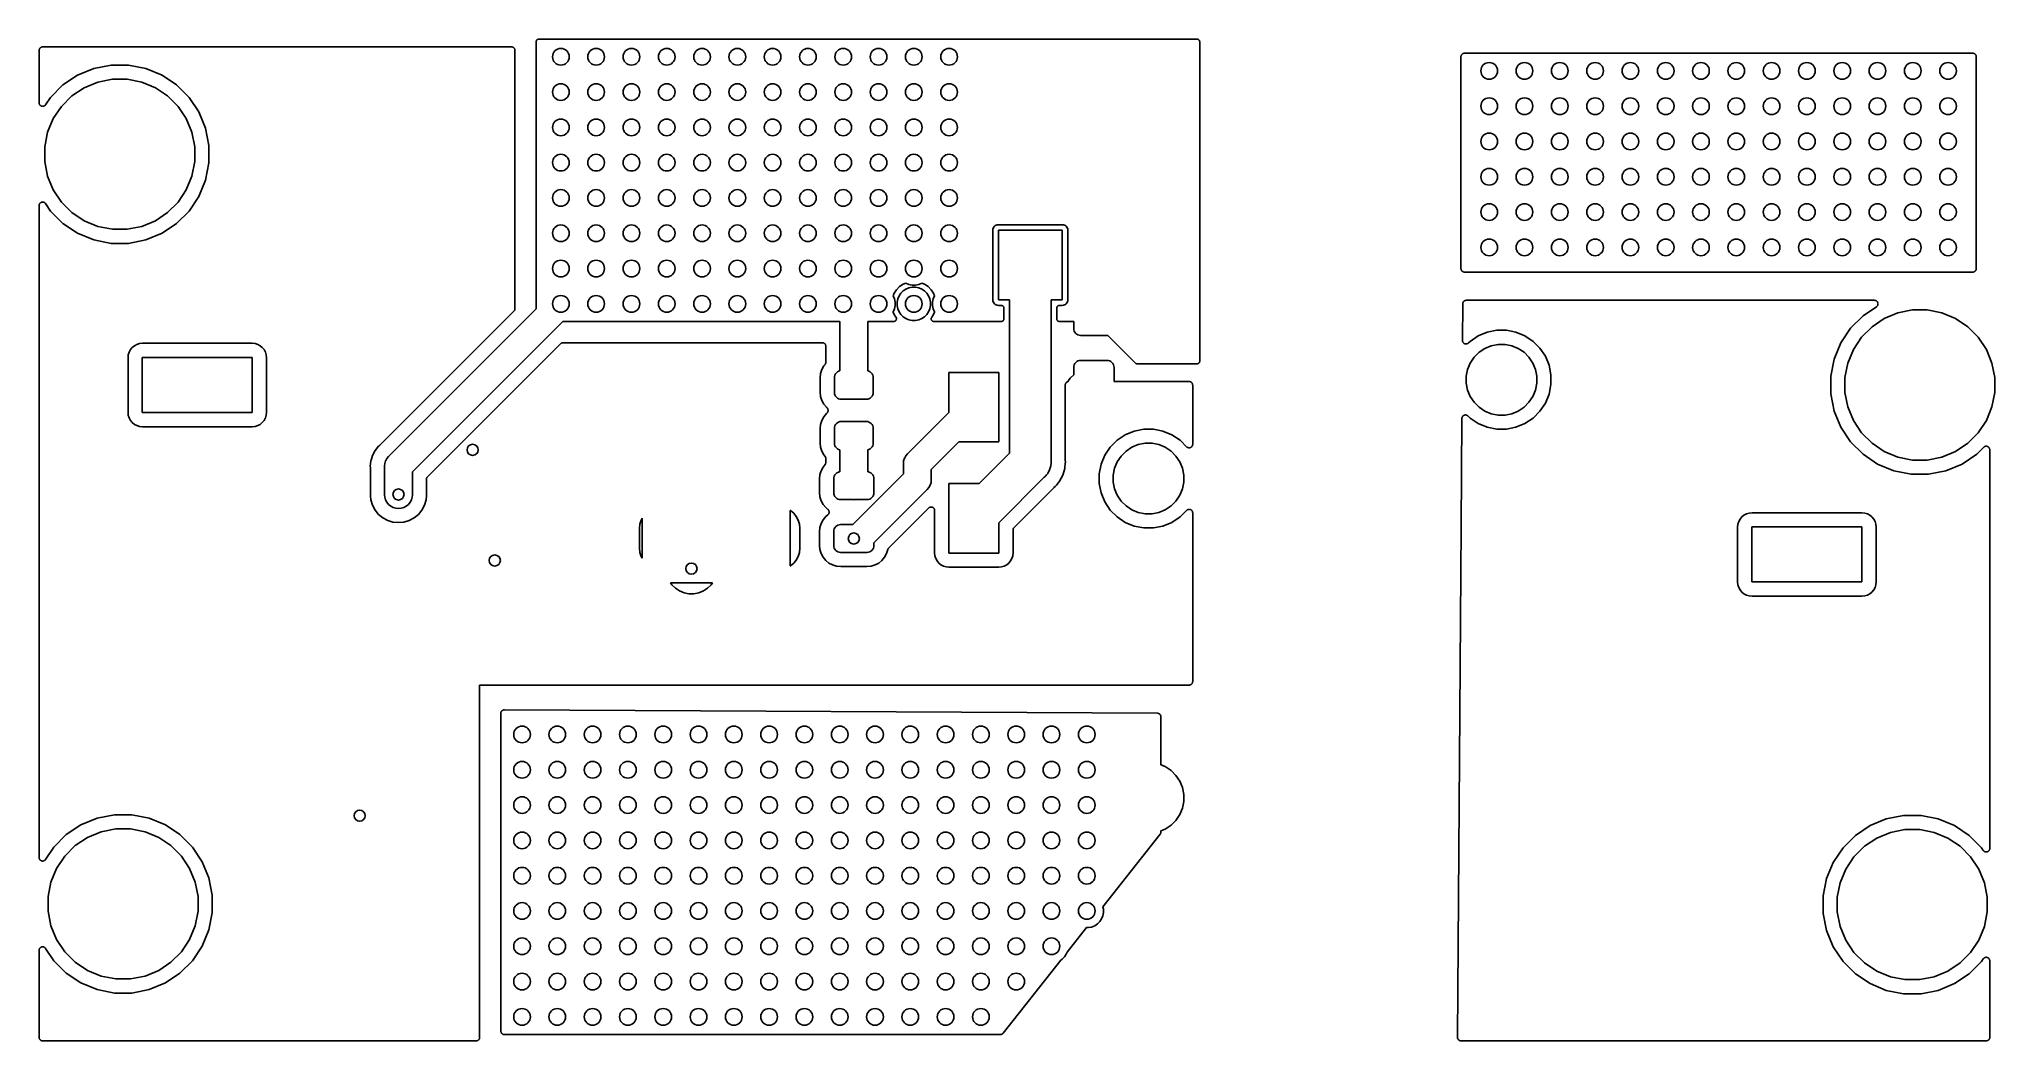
# Model space of a CAD drawing. Extents: x 3.02 to 5.79, y -2.32 to -0.9.
import ezdxf

# ---------------------------------------------------------------- set-up
doc = ezdxf.new("R2010")
doc.units = 0
doc.header["$MEASUREMENT"] = 0
doc.layers.add('BLACK', color=7, linetype='CONTINUOUS')

msp = doc.modelspace()

# ---------------------------------------------------------------- linework, layer by layer
at = {"layer": 'BLACK', "linetype": 'CONTINUOUS'}
for p, q in [((3.01624, -0.914496), (3.01637, -0.914047)), ((3.01637, -0.914047), (3.01638, -0.914031)), ((3.01638, -0.914031), (3.01639, -0.914015)), ((3.01639, -0.914015), (3.01661, -0.913603)), ((3.01661, -0.913603), (3.01684, -0.913188)), ((3.01684, -0.913188), (3.01685, -0.913175)), ((3.01685, -0.913175), (3.01686, -0.913159)), ((3.01686, -0.913159), (3.01716, -0.9128)), ((3.01716, -0.9128), (3.01746, -0.912436)), ((3.01746, -0.912436), (3.01747, -0.912425)), ((3.01747, -0.912425), (3.01749, -0.912412)), ((3.01749, -0.912412), (3.01785, -0.912117)), ((3.01785, -0.912117), (3.01822, -0.91182)), ((3.01822, -0.91182), (3.01823, -0.911811)), ((3.01823, -0.911811), (3.01825, -0.9118)), ((3.01825, -0.9118), (3.01866, -0.911582)), ((3.01866, -0.911582), (3.01908, -0.911362)), ((3.01908, -0.911362), (3.0191, -0.911356)), ((3.0191, -0.911356), (3.01911, -0.911348)), ((3.01911, -0.911348), (3.01956, -0.911216)), ((3.01956, -0.911216), (3.02001, -0.911079)), ((3.02001, -0.911079), (3.02003, -0.911078)), ((3.02003, -0.911078), (3.02005, -0.911073)), ((3.02005, -0.911073), (3.02052, -0.91103)), ((3.02052, -0.91103), (3.02098, -0.910984)), ((3.02098, -0.910984), (3.685, -0.910984)), ((3.685, -0.910984), (3.68503, -0.910984)), ((3.68503, -0.910984), (3.68503, -0.910984)), ((3.68503, -0.910984), (3.68504, -0.910984)), ((3.68504, -0.910984), (3.68507, -0.910985)), ((3.68507, -0.910985), (3.68554, -0.911037)), ((3.68554, -0.911037), (3.68601, -0.911086)), ((3.68601, -0.911086), (3.68602, -0.911092)), ((3.68602, -0.911092), (3.68604, -0.911094)), ((3.68604, -0.911094), (3.68649, -0.911236)), ((3.68649, -0.911236), (3.68694, -0.911375)), ((3.68694, -0.911375), (3.68695, -0.911383)), ((3.68695, -0.911383), (3.68697, -0.911389)), ((3.68697, -0.911389), (3.68738, -0.911615)), ((3.68738, -0.911615), (3.6878, -0.911839)), ((3.6878, -0.911839), (3.68781, -0.91185)), ((3.68781, -0.91185), (3.68782, -0.911859)), ((3.68782, -0.911859), (3.68818, -0.912161)), ((3.68818, -0.912161), (3.68855, -0.912461)), ((3.68855, -0.912461), (3.68856, -0.912475)), ((3.68856, -0.912475), (3.68857, -0.912486)), ((3.68857, -0.912486), (3.68887, -0.912853)), ((3.68887, -0.912853), (3.68916, -0.913217)), ((3.68916, -0.913217), (3.68917, -0.913233)), ((3.68917, -0.913233), (3.68918, -0.913246)), ((3.68918, -0.913246), (3.6894, -0.913663)), ((3.6894, -0.913663), (3.68962, -0.914079)), ((3.68962, -0.914079), (3.68963, -0.914096)), ((3.68963, -0.914096), (3.68964, -0.914111)), ((3.68964, -0.914111), (3.68977, -0.914562)), ((3.72, -0.903882), (3.72004, -0.903517)), ((3.72, -0.903908), (3.72, -0.903882)), ((3.72, -0.90391), (3.72, -0.903908)), ((3.72, -0.903911), (3.72, -0.90391)), ((3.72, -0.903937), (3.72, -0.903911)), ((3.72, -1.28216), (3.72, -0.903937)), ((3.72004, -0.903517), (3.72008, -0.903145)), ((3.72008, -0.903132), (3.72009, -0.903118)), ((3.72008, -0.903145), (3.72008, -0.903132)), ((3.72009, -0.903118), (3.7202, -0.902765)), ((3.7202, -0.902765), (3.72031, -0.902411)), ((3.72031, -0.902399), (3.72032, -0.902386)), ((3.72031, -0.902411), (3.72031, -0.902399)), ((3.72032, -0.902386), (3.7205, -0.902061)), ((3.7205, -0.902061), (3.72067, -0.901735)), ((3.72067, -0.901735), (3.72068, -0.901725)), ((3.72068, -0.901725), (3.72069, -0.901713)), ((3.72069, -0.901713), (3.72093, -0.901429)), ((3.72093, -0.901429), (3.72116, -0.901143)), ((3.72116, -0.901143), (3.72117, -0.901135)), ((3.72117, -0.901135), (3.72118, -0.901124)), ((3.72118, -0.901124), (3.72147, -0.900893)), ((3.72147, -0.900893), (3.72176, -0.900658)), ((3.72176, -0.900658), (3.72177, -0.900651)), ((3.72177, -0.900651), (3.72178, -0.900643)), ((3.72178, -0.900643), (3.72211, -0.900472)), ((3.72211, -0.900472), (3.72244, -0.900297)), ((3.72244, -0.900297), (3.72245, -0.900293)), ((3.72245, -0.900293), (3.72246, -0.900287)), ((3.72246, -0.900287), (3.72282, -0.900183)), ((3.72282, -0.900183), (3.72317, -0.900075)), ((3.72317, -0.900075), (3.72319, -0.900074)), ((3.72319, -0.900074), (3.7232, -0.90007)), ((3.7232, -0.90007), (3.72357, -0.900036)), ((3.72357, -0.900036), (3.72394, -0.9)), ((3.72394, -0.9), (4.65606, -0.9)), ((4.65606, -0.9), (4.65609, -0.9)), ((4.65609, -0.9), (4.65609, -0.9)), ((4.65609, -0.9), (4.65609, -0.9)), ((4.65609, -0.9), (4.65612, -0.9)), ((4.65612, -0.9), (4.65648, -0.900041)), ((4.65648, -0.900041), (4.65685, -0.90008)), ((4.65685, -0.90008), (4.65687, -0.900084)), ((4.65687, -0.900084), (4.65688, -0.900086)), ((4.65688, -0.900086), (4.65724, -0.900198)), ((4.65724, -0.900198), (4.65759, -0.900308)), ((4.65759, -0.900308), (4.6576, -0.900314)), ((4.6576, -0.900314), (4.65761, -0.900318)), ((4.65761, -0.900318), (4.65794, -0.900497)), ((4.65794, -0.900497), (4.65826, -0.900673)), ((4.65826, -0.900673), (4.65828, -0.900682)), ((4.65828, -0.900682), (4.65829, -0.900689)), ((4.65829, -0.900689), (4.65857, -0.900926)), ((4.65857, -0.900926), (4.65886, -0.901163)), ((4.65886, -0.901163), (4.65887, -0.901174)), ((4.65887, -0.901174), (4.65888, -0.901182)), ((4.65888, -0.901182), (4.65911, -0.90147)), ((4.65911, -0.90147), (4.65934, -0.901758)), ((4.65934, -0.901758), (4.65935, -0.901771)), ((4.65935, -0.901771), (4.65936, -0.901781)), ((4.65936, -0.901781), (4.65953, -0.902107)), ((4.65953, -0.902107), (4.6597, -0.902437)), ((4.6597, -0.902437), (4.65971, -0.90245)), ((4.65971, -0.90245), (4.65971, -0.902462)), ((4.65971, -0.902462), (4.65982, -0.902816)), ((4.65982, -0.902816), (4.65993, -0.903172)), ((4.65993, -0.903172), (4.65993, -0.903186)), ((4.65993, -0.903186), (4.65993, -0.903199)), ((4.65993, -0.903199), (4.65996, -0.903569)), ((4.65996, -0.903569), (4.66, -0.903937)), ((4.66, -0.903937), (4.66, -1.35606)), ((3.01598, -0.915914), (3.01604, -0.915445)), ((3.01598, -0.915948), (3.01598, -0.915914)), ((3.01598, -0.915949), (3.01598, -0.915948)), ((3.01598, -0.915951), (3.01598, -0.915949)), ((3.01598, -0.915984), (3.01598, -0.915951)), ((3.01598, -0.990226), (3.01598, -0.915984)), ((3.01604, -0.915445), (3.01609, -0.914979)), ((3.01609, -0.914945), (3.01624, -0.914496)), ((3.01609, -0.914962), (3.01609, -0.914945)), ((3.01609, -0.914979), (3.01609, -0.914962)), ((3.09344, -0.941547), (3.07045, -0.951067)), ((3.11784, -0.936693), (3.09344, -0.941547)), ((3.14271, -0.936693), (3.11784, -0.936693)), ((3.16712, -0.941546), (3.14271, -0.936693)), ((3.1901, -0.951067), (3.16712, -0.941546)), ((3.68977, -0.914562), (3.6899, -0.915013)), ((3.6899, -0.915013), (3.68991, -0.915031)), ((3.68991, -0.915031), (3.68991, -0.915047)), ((3.68991, -0.915047), (3.68995, -0.915515)), ((3.68995, -0.915515), (3.69, -0.915984)), ((3.69, -0.915984), (3.69, -1.28181)), ((5.03, -0.92493), (5.03005, -0.924461)), ((5.03, -0.924964), (5.03, -0.92493)), ((5.03, -0.924965), (5.03, -0.924964)), ((5.03, -0.924966), (5.03, -0.924965)), ((5.03, -0.925), (5.03, -0.924966)), ((5.03, -1.225), (5.03, -0.925)), ((5.03005, -0.924461), (5.0301, -0.923995)), ((5.0301, -0.923995), (5.03011, -0.923978)), ((5.03011, -0.92396), (5.03025, -0.923512)), ((5.03011, -0.923978), (5.03011, -0.92396)), ((5.03025, -0.923512), (5.03039, -0.923062)), ((5.03039, -0.923062), (5.0304, -0.923047)), ((5.0304, -0.92303), (5.03063, -0.922619)), ((5.0304, -0.923047), (5.0304, -0.92303)), ((5.03063, -0.922619), (5.03085, -0.922204)), ((5.03085, -0.922204), (5.03087, -0.922191)), ((5.03087, -0.922175), (5.03118, -0.921815)), ((5.03087, -0.922191), (5.03087, -0.922175)), ((5.03118, -0.921815), (5.03148, -0.921452)), ((5.03148, -0.921452), (5.03149, -0.921441)), ((5.03149, -0.921441), (5.0315, -0.921428)), ((5.0315, -0.921428), (5.03187, -0.921133)), ((5.03187, -0.921133), (5.03223, -0.920835)), ((5.03223, -0.920835), (5.03225, -0.920827)), ((5.03225, -0.920827), (5.03226, -0.920816)), ((5.03226, -0.920816), (5.03268, -0.920598)), ((5.03268, -0.920598), (5.03309, -0.920377)), ((5.03309, -0.920377), (5.03311, -0.920372)), ((5.03311, -0.920372), (5.03313, -0.920364)), ((5.03313, -0.920364), (5.03358, -0.920232)), ((5.03358, -0.920232), (5.03403, -0.920095)), ((5.03403, -0.920095), (5.03405, -0.920094)), ((5.03405, -0.920094), (5.03406, -0.920089)), ((5.03406, -0.920089), (5.03453, -0.920046)), ((5.03453, -0.920046), (5.035, -0.92)), ((5.035, -0.92), (5.755, -0.92)), ((5.755, -0.92), (5.75503, -0.92)), ((5.75503, -0.92), (5.75503, -0.92)), ((5.75503, -0.92), (5.75504, -0.92)), ((5.75504, -0.92), (5.75507, -0.92)), ((5.75507, -0.92), (5.75554, -0.920053)), ((5.75554, -0.920053), (5.75601, -0.920102)), ((5.75601, -0.920102), (5.75602, -0.920107)), ((5.75602, -0.920107), (5.75604, -0.920109)), ((5.75604, -0.920109), (5.75649, -0.920252)), ((5.75649, -0.920252), (5.75694, -0.920391)), ((5.75694, -0.920391), (5.75695, -0.920399)), ((5.75695, -0.920399), (5.75697, -0.920404)), ((5.75697, -0.920404), (5.75738, -0.920631)), ((5.75738, -0.920631), (5.7578, -0.920855)), ((5.7578, -0.920855), (5.75781, -0.920866)), ((5.75781, -0.920866), (5.75782, -0.920874)), ((5.75782, -0.920874), (5.75818, -0.921176)), ((5.75818, -0.921176), (5.75855, -0.921477)), ((5.75855, -0.921477), (5.75856, -0.92149)), ((5.75856, -0.92149), (5.75857, -0.921502)), ((5.75857, -0.921502), (5.75887, -0.921868)), ((5.75887, -0.921868), (5.75916, -0.922233)), ((5.75916, -0.922233), (5.75917, -0.922249)), ((5.75917, -0.922249), (5.75918, -0.922262)), ((5.75918, -0.922262), (5.7594, -0.922679)), ((5.7594, -0.922679), (5.75962, -0.923095)), ((5.75962, -0.923095), (5.75963, -0.923111)), ((5.75963, -0.923111), (5.75964, -0.923127)), ((5.75964, -0.923127), (5.75977, -0.923577)), ((5.75977, -0.923577), (5.7599, -0.924029)), ((5.7599, -0.924029), (5.75991, -0.924046)), ((5.75991, -0.924046), (5.75991, -0.924063)), ((5.75991, -0.924063), (5.75995, -0.924531)), ((5.75995, -0.924531), (5.76, -0.925)), ((5.76, -0.925), (5.76, -1.225)), ((3.04976, -0.964889), (3.03217, -0.982481)), ((3.07045, -0.951067), (3.04976, -0.964889)), ((3.06251, -0.980424), (3.07992, -0.968791)), ((3.07992, -0.968791), (3.09927, -0.960778)), ((3.09927, -0.960778), (3.11981, -0.956693)), ((3.11981, -0.956693), (3.14075, -0.956693)), ((3.14075, -0.956693), (3.16128, -0.960778)), ((3.16128, -0.960778), (3.18063, -0.968791)), ((3.18063, -0.968791), (3.19804, -0.980424)), ((3.21079, -0.964889), (3.1901, -0.951067)), ((3.22838, -0.982481), (3.21079, -0.964889)), ((3.01603, -0.990702), (3.01598, -0.990226)), ((3.01608, -0.991184), (3.01603, -0.990702)), ((3.01608, -0.99119), (3.01608, -0.991184)), ((3.01608, -0.991197), (3.01608, -0.99119)), ((3.01622, -0.991659), (3.01608, -0.991197)), ((3.01636, -0.992119), (3.01622, -0.991659)), ((3.01636, -0.992125), (3.01636, -0.992119)), ((3.01636, -0.992131), (3.01636, -0.992125)), ((3.01659, -0.992559), (3.01636, -0.992131)), ((3.01681, -0.992982), (3.01659, -0.992559)), ((3.01682, -0.992987), (3.01681, -0.992982)), ((3.01682, -0.992993), (3.01682, -0.992987)), ((3.01712, -0.993366), (3.01682, -0.992993)), ((3.01743, -0.99374), (3.01712, -0.993366)), ((3.01743, -0.993744), (3.01743, -0.99374)), ((3.01744, -0.993749), (3.01743, -0.993744)), ((3.01781, -0.994056), (3.01744, -0.993749)), ((3.01818, -0.994364), (3.01781, -0.994056)), ((3.01818, -0.994367), (3.01818, -0.994364)), ((3.01819, -0.994371), (3.01818, -0.994367)), ((3.01862, -0.994602), (3.01819, -0.994371)), ((3.01903, -0.99483), (3.01862, -0.994602)), ((3.01904, -0.994832), (3.01903, -0.99483)), ((3.01905, -0.994835), (3.01904, -0.994832)), ((3.01952, -0.994981), (3.01905, -0.994835)), ((3.01997, -0.995121), (3.01952, -0.994981)), ((3.01997, -0.995122), (3.01997, -0.995121)), ((3.01998, -0.995124), (3.01997, -0.995122)), ((3.02047, -0.995175), (3.01998, -0.995124)), ((3.02094, -0.995226), (3.02047, -0.995175)), ((3.02095, -0.995226), (3.02094, -0.995225)), ((3.02094, -0.995225), (3.02094, -0.995226)), ((3.02143, -0.995182), (3.02095, -0.995226)), ((3.02191, -0.99514), (3.02143, -0.995182)), ((3.02192, -0.995137), (3.02191, -0.995138)), ((3.02191, -0.995138), (3.02191, -0.99514)), ((3.02238, -0.995001), (3.02192, -0.995137)), ((3.02285, -0.994867), (3.02238, -0.995001)), ((3.02286, -0.994862), (3.02285, -0.994864)), ((3.02285, -0.994864), (3.02285, -0.994867)), ((3.02329, -0.994637), (3.02286, -0.994862)), ((3.02371, -0.994417), (3.02329, -0.994637)), ((3.02372, -0.994413), (3.02371, -0.994417)), ((3.0241, -0.99411), (3.02372, -0.99441)), ((3.02372, -0.99441), (3.02372, -0.994413)), ((3.02447, -0.993807), (3.0241, -0.99411)), ((3.02448, -0.993802), (3.02447, -0.993807)), ((3.02479, -0.993436), (3.02448, -0.993798)), ((3.02448, -0.993798), (3.02448, -0.993802)), ((3.0251, -0.993061), (3.02479, -0.993436)), ((3.02511, -0.993051), (3.0251, -0.993061)), ((3.02514, -0.993004), (3.02511, -0.99305)), ((3.02511, -0.99305), (3.02511, -0.993051)), ((3.02511, -0.993051), (3.02511, -0.993051)), ((3.03217, -0.982481), (3.02514, -0.993004)), ((3.03607, -1.01264), (3.04771, -0.99523)), ((3.04771, -0.99523), (3.06251, -0.980424)), ((3.19804, -0.980424), (3.21284, -0.99523)), ((3.21284, -0.99523), (3.22448, -1.01264)), ((3.2422, -1.00317), (3.22838, -0.982481)), ((3.02806, -1.03199), (3.03607, -1.01264)), ((3.22448, -1.01264), (3.23249, -1.03199)), ((3.25172, -1.02615), (3.2422, -1.00317)), ((3.02398, -1.05252), (3.02806, -1.03199)), ((3.02398, -1.07346), (3.02398, -1.05252)), ((3.23249, -1.03199), (3.23657, -1.05252)), ((3.23657, -1.05252), (3.23657, -1.07346)), ((3.25657, -1.05055), (3.25172, -1.02615)), ((3.25657, -1.07543), (3.25657, -1.05055)), ((3.02806, -1.094), (3.02398, -1.07346)), ((3.23657, -1.07346), (3.23249, -1.094)), ((3.25172, -1.09983), (3.25657, -1.07543)), ((3.03607, -1.11334), (3.02806, -1.094)), ((3.23249, -1.094), (3.22448, -1.11334)), ((3.2422, -1.12282), (3.25172, -1.09983)), ((3.01598, -1.13569), (3.01604, -1.1352)), ((3.01598, -1.1357), (3.01598, -1.13569)), ((3.01598, -1.1357), (3.01598, -1.1357)), ((3.01598, -1.1357), (3.01598, -1.1357)), ((3.01598, -1.13576), (3.01598, -1.1357)), ((3.01598, -2.0593), (3.01598, -1.13576)), ((3.01604, -1.1352), (3.01609, -1.13473)), ((3.01609, -1.13472), (3.01624, -1.13426)), ((3.01609, -1.13473), (3.01609, -1.13472)), ((3.01609, -1.13473), (3.01609, -1.13473)), ((3.01624, -1.13426), (3.01638, -1.1338)), ((3.01638, -1.1338), (3.01639, -1.1338)), ((3.01639, -1.13379), (3.01662, -1.13337)), ((3.01639, -1.1338), (3.01639, -1.13379)), ((3.01662, -1.13337), (3.01685, -1.13294)), ((3.01685, -1.13294), (3.01686, -1.13294)), ((3.01686, -1.13293), (3.01717, -1.13256)), ((3.01686, -1.13294), (3.01686, -1.13293)), ((3.01717, -1.13256), (3.01748, -1.1322)), ((3.01748, -1.1322), (3.01748, -1.13219)), ((3.01748, -1.13219), (3.01749, -1.13219)), ((3.01749, -1.13219), (3.01786, -1.13188)), ((3.01786, -1.13188), (3.01824, -1.13158)), ((3.01824, -1.13158), (3.01825, -1.13157)), ((3.01824, -1.13158), (3.01824, -1.13158)), ((3.01825, -1.13157), (3.01867, -1.13135)), ((3.01867, -1.13135), (3.0191, -1.13113)), ((3.0191, -1.13113), (3.01911, -1.13113)), ((3.01911, -1.13112), (3.01957, -1.13099)), ((3.01911, -1.13113), (3.01911, -1.13112)), ((3.01957, -1.13099), (3.02003, -1.13085)), ((3.02003, -1.13085), (3.02004, -1.13085)), ((3.02004, -1.13085), (3.02005, -1.13085)), ((3.02005, -1.13085), (3.02052, -1.1308)), ((3.02052, -1.1308), (3.02101, -1.13076)), ((3.02101, -1.13076), (3.02101, -1.13076)), ((3.02101, -1.13076), (3.02102, -1.13076)), ((3.02102, -1.13076), (3.02149, -1.13081)), ((3.02149, -1.13081), (3.02198, -1.13086)), ((3.02198, -1.13086), (3.02198, -1.13086)), ((3.02198, -1.13086), (3.02199, -1.13086)), ((3.02199, -1.13086), (3.02245, -1.131)), ((3.02245, -1.131), (3.02291, -1.13114)), ((3.02291, -1.13114), (3.02292, -1.13115)), ((3.02292, -1.13115), (3.02292, -1.13115)), ((3.02292, -1.13115), (3.02335, -1.13138)), ((3.02335, -1.13138), (3.02377, -1.13161)), ((3.02377, -1.13161), (3.02377, -1.13161)), ((3.02377, -1.13161), (3.02378, -1.13161)), ((3.02378, -1.13161), (3.02416, -1.13193)), ((3.02416, -1.13193), (3.02452, -1.13223)), ((3.02452, -1.13223), (3.02453, -1.13223)), ((3.02453, -1.13223), (3.02453, -1.13224)), ((3.02453, -1.13224), (3.02484, -1.13261)), ((3.02484, -1.13261), (3.02514, -1.13298)), ((3.02514, -1.13298), (3.03217, -1.1435)), ((3.04771, -1.13075), (3.03607, -1.11334)), ((3.06251, -1.14556), (3.04771, -1.13075)), ((3.21284, -1.13075), (3.19804, -1.14556)), ((3.22448, -1.11334), (3.21284, -1.13075)), ((3.22838, -1.1435), (3.2422, -1.12282)), ((3.03217, -1.1435), (3.04976, -1.1611)), ((3.04976, -1.1611), (3.07045, -1.17492)), ((3.07992, -1.15719), (3.06251, -1.14556)), ((3.09927, -1.16521), (3.07992, -1.15719)), ((3.18063, -1.15719), (3.16128, -1.16521)), ((3.19804, -1.14556), (3.18063, -1.15719)), ((3.1901, -1.17492), (3.21079, -1.1611)), ((3.21079, -1.1611), (3.22838, -1.1435)), ((4.3717, -1.16348), (4.37033, -1.16421)), ((4.37318, -1.16303), (4.3717, -1.16348)), ((4.37492, -1.16286), (4.37318, -1.16303)), ((4.46508, -1.16286), (4.37492, -1.16286)), ((4.46682, -1.16303), (4.46508, -1.16286)), ((4.4683, -1.16348), (4.46682, -1.16303)), ((4.46967, -1.16421), (4.4683, -1.16348)), ((3.07045, -1.17492), (3.09344, -1.18444)), ((3.09344, -1.18444), (3.11784, -1.18929)), ((3.11981, -1.16929), (3.09927, -1.16521)), ((3.11784, -1.18929), (3.14271, -1.18929)), ((3.14075, -1.16929), (3.11981, -1.16929)), ((3.16128, -1.16521), (3.14075, -1.16929)), ((3.14271, -1.18929), (3.16712, -1.18444)), ((3.16712, -1.18444), (3.1901, -1.17492)), ((4.36696, -1.16924), (4.36679, -1.17098)), ((4.36679, -1.17098), (4.36679, -1.26902)), ((4.36741, -1.16776), (4.36696, -1.16924)), ((4.36815, -1.16639), (4.36741, -1.16776)), ((4.36913, -1.16519), (4.36815, -1.16639)), ((4.37033, -1.16421), (4.36913, -1.16519)), ((4.37472, -1.26921), (4.37472, -1.17079)), ((4.37472, -1.17079), (4.46528, -1.17079)), ((4.46528, -1.17079), (4.46528, -1.26921)), ((4.47087, -1.16519), (4.46967, -1.16421)), ((4.47185, -1.16639), (4.47087, -1.16519)), ((4.47259, -1.16776), (4.47185, -1.16639)), ((4.47304, -1.16924), (4.47259, -1.16776)), ((4.47321, -1.17098), (4.47304, -1.16924)), ((4.47321, -1.26902), (4.47321, -1.17098)), ((4.24345, -1.24569), (4.24008, -1.24709)), ((4.24381, -1.24593), (4.24345, -1.24569)), ((4.24811, -1.24771), (4.24381, -1.24593)), ((4.26619, -1.24593), (4.26189, -1.24771)), ((4.26655, -1.24569), (4.26619, -1.24593)), ((4.26992, -1.24709), (4.26655, -1.24569)), ((5.03005, -1.22547), (5.03, -1.225)), ((5.03009, -1.22594), (5.03005, -1.22547)), ((5.03009, -1.22595), (5.03009, -1.22594)), ((5.0301, -1.22597), (5.03009, -1.22595)), ((5.03023, -1.22642), (5.0301, -1.22597)), ((5.03036, -1.22687), (5.03023, -1.22642)), ((5.03037, -1.22689), (5.03036, -1.22687)), ((5.03038, -1.22691), (5.03037, -1.22689)), ((5.0306, -1.22732), (5.03038, -1.22691)), ((5.03082, -1.22774), (5.0306, -1.22732)), ((5.03083, -1.22775), (5.03082, -1.22774)), ((5.03084, -1.22777), (5.03083, -1.22775)), ((5.03113, -1.22813), (5.03084, -1.22777)), ((5.03143, -1.2285), (5.03113, -1.22813)), ((5.03144, -1.22851), (5.03143, -1.2285)), ((5.03145, -1.22852), (5.03144, -1.22851)), ((5.03182, -1.22882), (5.03145, -1.22852)), ((5.03218, -1.22913), (5.03182, -1.22882)), ((5.03219, -1.22913), (5.03218, -1.22913)), ((5.0322, -1.22915), (5.03219, -1.22913)), ((5.03262, -1.22937), (5.0322, -1.22915)), ((5.03303, -1.2296), (5.03262, -1.22937)), ((5.03305, -1.2296), (5.03303, -1.2296)), ((5.03306, -1.22961), (5.03305, -1.2296)), ((5.03351, -1.22975), (5.03306, -1.22961)), ((5.03396, -1.22989), (5.03351, -1.22975)), ((5.03398, -1.22989), (5.03396, -1.22989)), ((5.03399, -1.2299), (5.03398, -1.22989)), ((5.03446, -1.22995), (5.03399, -1.2299)), ((5.03493, -1.23), (5.03446, -1.22995)), ((5.03496, -1.23), (5.03493, -1.23)), ((5.03497, -1.23), (5.03496, -1.23)), ((5.035, -1.23), (5.03497, -1.23)), ((5.03497, -1.23), (5.03497, -1.23)), ((5.755, -1.23), (5.035, -1.23)), ((5.75547, -1.22995), (5.755, -1.23)), ((5.75594, -1.22991), (5.75547, -1.22995)), ((5.75595, -1.22991), (5.75594, -1.22991)), ((5.75597, -1.2299), (5.75595, -1.22991)), ((5.75642, -1.22977), (5.75597, -1.2299)), ((5.75687, -1.22964), (5.75642, -1.22977)), ((5.75689, -1.22963), (5.75687, -1.22964)), ((5.75691, -1.22962), (5.75689, -1.22963)), ((5.75732, -1.2294), (5.75691, -1.22962)), ((5.75774, -1.22918), (5.75732, -1.2294)), ((5.75775, -1.22917), (5.75774, -1.22918)), ((5.75777, -1.22916), (5.75775, -1.22917)), ((5.75813, -1.22887), (5.75777, -1.22916)), ((5.7585, -1.22857), (5.75813, -1.22887)), ((5.75851, -1.22856), (5.7585, -1.22857)), ((5.75852, -1.22855), (5.75851, -1.22856)), ((5.75882, -1.22818), (5.75852, -1.22855)), ((5.75913, -1.22782), (5.75882, -1.22818)), ((5.75915, -1.2278), (5.75913, -1.22781)), ((5.75913, -1.22781), (5.75913, -1.22782)), ((5.75937, -1.22738), (5.75915, -1.2278)), ((5.7596, -1.22697), (5.75937, -1.22738)), ((5.75961, -1.22694), (5.7596, -1.22695)), ((5.7596, -1.22695), (5.7596, -1.22697)), ((5.75975, -1.22649), (5.75961, -1.22694)), ((5.75989, -1.22604), (5.75975, -1.22649)), ((5.7599, -1.22601), (5.75989, -1.22602)), ((5.75989, -1.22602), (5.75989, -1.22604)), ((5.75995, -1.22554), (5.7599, -1.22601)), ((5.76, -1.22507), (5.75995, -1.22554)), ((5.76, -1.225), (5.76, -1.22503)), ((5.76, -1.22503), (5.76, -1.22503)), ((5.76, -1.22503), (5.76, -1.22504)), ((5.76, -1.22504), (5.76, -1.22507)), ((4.22709, -1.26008), (4.22569, -1.26345)), ((4.22569, -1.26345), (4.22593, -1.26381)), ((4.22593, -1.26381), (4.22771, -1.26811)), ((4.23054, -1.25492), (4.22709, -1.26008)), ((4.22771, -1.26811), (4.22862, -1.27267)), ((4.22862, -1.27267), (4.22862, -1.27733)), ((4.23492, -1.25054), (4.23054, -1.25492)), ((4.23138, -1.27267), (4.23229, -1.26811)), ((4.23138, -1.27733), (4.23138, -1.27267)), ((4.23229, -1.26811), (4.23407, -1.26381)), ((4.23407, -1.26381), (4.23665, -1.25994)), ((4.24008, -1.24709), (4.23492, -1.25054)), ((4.23665, -1.25994), (4.23994, -1.25665)), ((4.23994, -1.25665), (4.24381, -1.25407)), ((4.24381, -1.25407), (4.24811, -1.25229)), ((4.25267, -1.24862), (4.24811, -1.24771)), ((4.24811, -1.25229), (4.25267, -1.25138)), ((4.25733, -1.24862), (4.25267, -1.24862)), ((4.25267, -1.25138), (4.25733, -1.25138)), ((4.26189, -1.24771), (4.25733, -1.24862)), ((4.25733, -1.25138), (4.26189, -1.25229)), ((4.26189, -1.25229), (4.26619, -1.25407)), ((4.26619, -1.25407), (4.27006, -1.25665)), ((4.27508, -1.25054), (4.26992, -1.24709)), ((4.27006, -1.25665), (4.27335, -1.25994)), ((4.27335, -1.25994), (4.27593, -1.26381)), ((4.27946, -1.25492), (4.27508, -1.25054)), ((4.27593, -1.26381), (4.27771, -1.26811)), ((4.27771, -1.26811), (4.27862, -1.27267)), ((4.27862, -1.27267), (4.27862, -1.27733)), ((4.28291, -1.26008), (4.27946, -1.25492)), ((4.28138, -1.27267), (4.28229, -1.26811)), ((4.28138, -1.27733), (4.28138, -1.27267)), ((4.28229, -1.26811), (4.28407, -1.26381)), ((4.28431, -1.26345), (4.28291, -1.26008)), ((4.28407, -1.26381), (4.28431, -1.26345)), ((4.36679, -1.26902), (4.36696, -1.27076)), ((4.36696, -1.27076), (4.36741, -1.27224)), ((4.36741, -1.27224), (4.36815, -1.27361)), ((4.36815, -1.27361), (4.36913, -1.27481)), ((4.39047, -1.26921), (4.37472, -1.26921)), ((4.39047, -1.48651), (4.39047, -1.26921)), ((4.46528, -1.26921), (4.44953, -1.26921)), ((4.44953, -1.26921), (4.44953, -1.49729)), ((4.47087, -1.27481), (4.47185, -1.27361)), ((4.47185, -1.27361), (4.47259, -1.27224)), ((4.47259, -1.27224), (4.47304, -1.27076)), ((4.47304, -1.27076), (4.47321, -1.26902)), ((5.03252, -1.27444), (5.03257, -1.27399)), ((5.03257, -1.27399), (5.03258, -1.27396)), ((5.03258, -1.27393), (5.03272, -1.27349)), ((5.03258, -1.27396), (5.03258, -1.27393)), ((5.03272, -1.27349), (5.03286, -1.27306)), ((5.03286, -1.27306), (5.03287, -1.27303)), ((5.03287, -1.27303), (5.03288, -1.273)), ((5.03288, -1.273), (5.0331, -1.2726)), ((5.0331, -1.2726), (5.03332, -1.2722)), ((5.03332, -1.2722), (5.03334, -1.27218)), ((5.03334, -1.27218), (5.03336, -1.27215)), ((5.03336, -1.27215), (5.03365, -1.2718)), ((5.03365, -1.2718), (5.03394, -1.27145)), ((5.03394, -1.27145), (5.03397, -1.27143)), ((5.03397, -1.27143), (5.03399, -1.2714)), ((5.03399, -1.2714), (5.03435, -1.27112)), ((5.03435, -1.27112), (5.0347, -1.27084)), ((5.0347, -1.27084), (5.03473, -1.27082)), ((5.03473, -1.27082), (5.03476, -1.2708)), ((5.03476, -1.2708), (5.03516, -1.27059)), ((5.03516, -1.27059), (5.03556, -1.27038)), ((5.03556, -1.27038), (5.03559, -1.27037)), ((5.03559, -1.27037), (5.03562, -1.27035)), ((5.03562, -1.27035), (5.03606, -1.27023)), ((5.03606, -1.27023), (5.03649, -1.2701)), ((5.03649, -1.2701), (5.03653, -1.27009)), ((5.03653, -1.27009), (5.03656, -1.27008)), ((5.03656, -1.27008), (5.03702, -1.27004)), ((5.03702, -1.27004), (5.03746, -1.27)), ((5.03746, -1.27), (5.61578, -1.27)), ((5.61578, -1.27), (5.61583, -1.27)), ((5.61583, -1.27), (5.61583, -1.27)), ((5.61583, -1.27), (5.61583, -1.27)), ((5.61583, -1.27), (5.61585, -1.27)), ((5.61585, -1.27), (5.61633, -1.27005)), ((5.61633, -1.27005), (5.6168, -1.27011)), ((5.6168, -1.27011), (5.61681, -1.27011)), ((5.61681, -1.27011), (5.61682, -1.27011)), ((5.61682, -1.27011), (5.61728, -1.27026)), ((5.61728, -1.27026), (5.61773, -1.2704)), ((5.61773, -1.2704), (5.61774, -1.2704)), ((5.61774, -1.2704), (5.61775, -1.2704)), ((5.61775, -1.2704), (5.61817, -1.27063)), ((5.61817, -1.27063), (5.61859, -1.27087)), ((5.61859, -1.27087), (5.6186, -1.27087)), ((5.6186, -1.27087), (5.6186, -1.27087)), ((5.6186, -1.27087), (5.61897, -1.27118)), ((5.61897, -1.27118), (5.61934, -1.27149)), ((5.61934, -1.27149), (5.61934, -1.2715)), ((5.61934, -1.2715), (5.61935, -1.2715)), ((5.61935, -1.2715), (5.61965, -1.27188)), ((5.61965, -1.27188), (5.61995, -1.27225)), ((5.61995, -1.27225), (5.61996, -1.27226)), ((5.61996, -1.27226), (5.61996, -1.27226)), ((5.61996, -1.27226), (5.62018, -1.27269)), ((5.62018, -1.27269), (5.62041, -1.27311)), ((5.62041, -1.27311), (5.62041, -1.27312)), ((5.62041, -1.27312), (5.62041, -1.27313)), ((5.62041, -1.27313), (5.62055, -1.27358)), ((5.62055, -1.27358), (5.62069, -1.27405)), ((5.62069, -1.27405), (5.62069, -1.27406)), ((5.62069, -1.27406), (5.62069, -1.27406)), ((5.62069, -1.27406), (5.62073, -1.27453)), ((3.68854, -1.28534), (3.49849, -1.47539)), ((3.51176, -1.4904), (3.72, -1.28216)), ((3.75784, -1.3), (3.54469, -1.51315)), ((3.68883, -1.28498), (3.68854, -1.28534)), ((3.68913, -1.28463), (3.68883, -1.28498)), ((3.68914, -1.28461), (3.68913, -1.28463)), ((3.68915, -1.28459), (3.68914, -1.28461)), ((3.68937, -1.28418), (3.68915, -1.28459)), ((3.6896, -1.28378), (3.68937, -1.28418)), ((3.68962, -1.28373), (3.6896, -1.28375)), ((3.6896, -1.28375), (3.6896, -1.28378)), ((3.68975, -1.28329), (3.68962, -1.28373)), ((3.68989, -1.28285), (3.68975, -1.28329)), ((3.6899, -1.28279), (3.68989, -1.28282)), ((3.68989, -1.28282), (3.68989, -1.28285)), ((3.68995, -1.28234), (3.6899, -1.28279)), ((3.69, -1.28188), (3.68995, -1.28234)), ((3.69, -1.28181), (3.69, -1.28182)), ((3.69, -1.28182), (3.69, -1.28182)), ((3.69, -1.28182), (3.69, -1.28182)), ((3.69, -1.28182), (3.69, -1.28188)), ((4.15031, -1.3), (3.75784, -1.3)), ((4.15031, -1.37003), (4.15031, -1.3)), ((4.22646, -1.3), (4.18969, -1.3)), ((4.18969, -1.3), (4.18969, -1.37003)), ((4.22593, -1.28619), (4.22569, -1.28655)), ((4.22569, -1.28655), (4.22709, -1.28992)), ((4.22771, -1.28189), (4.22593, -1.28619)), ((4.22684, -1.29996), (4.22646, -1.3)), ((4.22721, -1.29993), (4.22684, -1.29996)), ((4.22709, -1.28992), (4.22973, -1.29388)), ((4.22722, -1.29993), (4.22721, -1.29993)), ((4.22721, -1.29993), (4.22721, -1.29993)), ((4.22759, -1.29981), (4.22722, -1.29993)), ((4.22794, -1.29971), (4.22759, -1.29981)), ((4.22862, -1.27733), (4.22771, -1.28189)), ((4.22795, -1.29971), (4.22794, -1.29971)), ((4.22796, -1.2997), (4.22795, -1.29971)), ((4.22829, -1.29953), (4.22796, -1.2997)), ((4.22862, -1.29935), (4.22829, -1.29953)), ((4.22863, -1.29935), (4.22862, -1.29935)), ((4.22864, -1.29934), (4.22863, -1.29935)), ((4.22893, -1.29911), (4.22864, -1.29934)), ((4.22922, -1.29887), (4.22893, -1.29911)), ((4.22923, -1.29886), (4.22922, -1.29887)), ((4.22947, -1.29857), (4.22923, -1.29886)), ((4.22923, -1.29886), (4.22923, -1.29886)), ((4.22971, -1.29828), (4.22947, -1.29857)), ((4.22972, -1.29827), (4.22971, -1.29828)), ((4.2299, -1.29793), (4.22972, -1.29826)), ((4.22972, -1.29826), (4.22972, -1.29827)), ((4.22973, -1.29388), (4.22975, -1.29391)), ((4.22975, -1.29391), (4.22975, -1.29391)), ((4.22975, -1.29391), (4.22975, -1.29391)), ((4.22975, -1.29391), (4.22976, -1.29392)), ((4.22976, -1.29392), (4.22994, -1.29426)), ((4.23008, -1.2976), (4.2299, -1.29793)), ((4.22994, -1.29426), (4.23011, -1.29459)), ((4.23009, -1.29759), (4.23008, -1.2976)), ((4.23008, -1.2976), (4.23008, -1.2976)), ((4.2302, -1.29722), (4.23009, -1.29759)), ((4.23011, -1.29459), (4.23011, -1.2946)), ((4.23011, -1.2946), (4.23012, -1.2946)), ((4.23012, -1.2946), (4.23022, -1.29497)), ((4.23031, -1.29687), (4.2302, -1.29722)), ((4.23022, -1.29497), (4.23033, -1.29533)), ((4.23032, -1.29685), (4.23031, -1.29686)), ((4.23031, -1.29686), (4.23031, -1.29687)), ((4.23036, -1.29647), (4.23032, -1.29685)), ((4.23033, -1.29533), (4.23033, -1.29533)), ((4.23033, -1.29533), (4.23033, -1.29534)), ((4.23033, -1.29534), (4.23036, -1.29571)), ((4.23036, -1.29571), (4.2304, -1.29609)), ((4.2304, -1.29611), (4.23036, -1.29647)), ((4.2304, -1.29609), (4.23039, -1.2961)), ((4.23039, -1.2961), (4.2304, -1.29611)), ((4.23229, -1.28189), (4.23138, -1.27733)), ((4.23407, -1.28619), (4.23229, -1.28189)), ((4.23665, -1.29006), (4.23407, -1.28619)), ((4.23994, -1.29335), (4.23665, -1.29006)), ((4.24381, -1.29593), (4.23994, -1.29335)), ((4.24811, -1.29771), (4.24381, -1.29593)), ((4.25267, -1.29862), (4.24811, -1.29771)), ((4.25733, -1.29862), (4.25267, -1.29862)), ((4.26189, -1.29771), (4.25733, -1.29862)), ((4.26619, -1.29593), (4.26189, -1.29771)), ((4.27006, -1.29335), (4.26619, -1.29593)), ((4.27335, -1.29006), (4.27006, -1.29335)), ((4.27593, -1.28619), (4.27335, -1.29006)), ((4.27771, -1.28189), (4.27593, -1.28619)), ((4.27862, -1.27733), (4.27771, -1.28189)), ((4.2796, -1.29604), (4.27964, -1.29566)), ((4.2796, -1.29605), (4.27961, -1.29604)), ((4.27961, -1.29604), (4.2796, -1.29604)), ((4.27964, -1.29642), (4.2796, -1.29605)), ((4.27964, -1.29566), (4.27968, -1.29529)), ((4.27967, -1.2968), (4.27964, -1.29642)), ((4.27968, -1.29681), (4.27967, -1.2968)), ((4.27968, -1.29527), (4.2798, -1.29491)), ((4.27968, -1.29528), (4.27968, -1.29527)), ((4.27968, -1.29529), (4.27968, -1.29528)), ((4.27968, -1.29682), (4.27968, -1.29681)), ((4.27978, -1.29717), (4.27968, -1.29682)), ((4.27989, -1.29754), (4.27978, -1.29717)), ((4.2798, -1.29491), (4.27991, -1.29455)), ((4.27989, -1.29755), (4.27989, -1.29754)), ((4.2799, -1.29755), (4.27989, -1.29755)), ((4.28007, -1.29789), (4.2799, -1.29755)), ((4.27991, -1.29454), (4.28009, -1.29421)), ((4.27991, -1.29455), (4.27991, -1.29454)), ((4.27991, -1.29455), (4.27991, -1.29455)), ((4.28025, -1.29822), (4.28007, -1.29789)), ((4.28009, -1.29421), (4.28027, -1.29388)), ((4.28025, -1.29823), (4.28025, -1.29822)), ((4.28026, -1.29823), (4.28025, -1.29823)), ((4.2805, -1.29853), (4.28026, -1.29823)), ((4.28027, -1.29388), (4.28291, -1.28992)), ((4.28073, -1.29882), (4.2805, -1.29853)), ((4.28074, -1.29883), (4.28073, -1.29882)), ((4.28073, -1.29882), (4.28073, -1.29882)), ((4.28104, -1.29908), (4.28074, -1.29883)), ((4.28132, -1.29931), (4.28104, -1.29908)), ((4.28132, -1.29932), (4.28132, -1.29931)), ((4.28133, -1.29932), (4.28132, -1.29932)), ((4.28167, -1.2995), (4.28133, -1.29932)), ((4.28229, -1.28189), (4.28138, -1.27733)), ((4.28199, -1.29968), (4.28167, -1.2995)), ((4.282, -1.29968), (4.28199, -1.29968)), ((4.28201, -1.29969), (4.282, -1.29968)), ((4.28236, -1.2998), (4.28201, -1.29969)), ((4.28407, -1.28619), (4.28229, -1.28189)), ((4.28272, -1.29991), (4.28236, -1.2998)), ((4.28273, -1.29991), (4.28272, -1.29991)), ((4.28274, -1.29992), (4.28273, -1.29991)), ((4.28311, -1.29996), (4.28274, -1.29992)), ((4.28291, -1.28992), (4.28431, -1.28655)), ((4.28349, -1.3), (4.28311, -1.29996)), ((4.2835, -1.3), (4.28349, -1.3)), ((4.28354, -1.3), (4.2835, -1.3)), ((4.2835, -1.3), (4.2835, -1.3)), ((4.2835, -1.3), (4.2835, -1.3)), ((4.37866, -1.3), (4.28354, -1.3)), ((4.28431, -1.28655), (4.28407, -1.28619)), ((4.36913, -1.27481), (4.37033, -1.27579)), ((4.37033, -1.27579), (4.3717, -1.27652)), ((4.3717, -1.27652), (4.37318, -1.27697)), ((4.37318, -1.27697), (4.37492, -1.27714)), ((4.37492, -1.27714), (4.37866, -1.27714)), ((4.37866, -1.27714), (4.37869, -1.27714)), ((4.37903, -1.29996), (4.37866, -1.3)), ((4.37869, -1.27714), (4.37869, -1.27714)), ((4.37869, -1.27714), (4.37869, -1.27714)), ((4.37869, -1.27714), (4.37872, -1.27714)), ((4.37872, -1.27714), (4.37908, -1.27719)), ((4.3794, -1.29993), (4.37903, -1.29996)), ((4.37908, -1.27719), (4.37945, -1.27722)), ((4.37941, -1.29993), (4.3794, -1.29993)), ((4.37943, -1.29993), (4.37941, -1.29993)), ((4.37978, -1.29982), (4.37943, -1.29993)), ((4.37945, -1.27722), (4.37947, -1.27723)), ((4.37947, -1.27723), (4.37948, -1.27723)), ((4.37948, -1.27723), (4.37983, -1.27734)), ((4.38014, -1.29971), (4.37978, -1.29982)), ((4.37983, -1.27734), (4.38019, -1.27745)), ((4.38015, -1.29971), (4.38014, -1.29971)), ((4.38016, -1.2997), (4.38015, -1.29971)), ((4.38049, -1.29953), (4.38016, -1.2997)), ((4.38019, -1.27745), (4.3802, -1.27746)), ((4.3802, -1.27746), (4.38021, -1.27746)), ((4.38021, -1.27746), (4.38054, -1.27764)), ((4.38082, -1.29936), (4.38049, -1.29953)), ((4.38054, -1.27764), (4.38086, -1.27782)), ((4.38083, -1.29935), (4.38082, -1.29936)), ((4.38084, -1.29934), (4.38083, -1.29935)), ((4.38113, -1.29911), (4.38084, -1.29934)), ((4.38086, -1.27782), (4.38087, -1.27783)), ((4.38087, -1.27783), (4.38089, -1.27783)), ((4.38089, -1.27783), (4.38117, -1.27807)), ((4.38142, -1.29888), (4.38113, -1.29911)), ((4.38117, -1.27807), (4.38145, -1.27831)), ((4.38144, -1.29886), (4.38142, -1.29887)), ((4.38142, -1.29887), (4.38142, -1.29888)), ((4.38167, -1.29857), (4.38144, -1.29886)), ((4.38145, -1.27831), (4.38146, -1.27832)), ((4.38146, -1.27832), (4.38147, -1.27833)), ((4.38147, -1.27833), (4.38171, -1.27861)), ((4.38191, -1.29829), (4.38167, -1.29857)), ((4.38171, -1.27861), (4.38194, -1.2789)), ((4.38192, -1.29828), (4.38191, -1.29829)), ((4.38193, -1.29826), (4.38192, -1.29828)), ((4.3821, -1.29794), (4.38193, -1.29826)), ((4.38194, -1.2789), (4.38195, -1.27891)), ((4.38195, -1.27891), (4.38196, -1.27892)), ((4.38196, -1.27892), (4.38213, -1.27925)), ((4.38228, -1.29761), (4.3821, -1.29794)), ((4.38213, -1.27925), (4.3823, -1.27958)), ((4.38229, -1.29759), (4.38228, -1.2976)), ((4.38228, -1.2976), (4.38228, -1.29761)), ((4.3824, -1.29724), (4.38229, -1.29759)), ((4.3823, -1.27958), (4.38231, -1.27959)), ((4.38231, -1.27959), (4.38231, -1.27961)), ((4.38231, -1.27961), (4.38242, -1.27996)), ((4.38251, -1.29688), (4.3824, -1.29724)), ((4.38242, -1.27996), (4.38252, -1.28032)), ((4.38252, -1.29685), (4.38251, -1.29687)), ((4.38251, -1.29687), (4.38251, -1.29688)), ((4.38252, -1.28032), (4.38252, -1.28033)), ((4.38252, -1.28033), (4.38253, -1.28034)), ((4.38256, -1.29648), (4.38252, -1.29685)), ((4.38253, -1.28034), (4.38256, -1.28071)), ((4.38256, -1.28071), (4.3826, -1.28108)), ((4.3826, -1.29612), (4.38256, -1.29648)), ((4.3826, -1.28108), (4.3826, -1.29606)), ((4.3826, -1.29606), (4.3826, -1.29609)), ((4.3826, -1.29609), (4.3826, -1.29609)), ((4.3826, -1.29609), (4.3826, -1.29609)), ((4.3826, -1.29609), (4.3826, -1.29612)), ((4.4574, -1.28103), (4.45744, -1.28066)), ((4.4574, -1.28105), (4.4574, -1.28103)), ((4.4574, -1.28108), (4.4574, -1.28105)), ((4.4574, -1.28105), (4.4574, -1.28105)), ((4.4574, -1.28105), (4.4574, -1.28105)), ((4.4574, -1.29606), (4.4574, -1.28108)), ((4.45744, -1.29643), (4.4574, -1.29606)), ((4.45744, -1.28066), (4.45748, -1.28029)), ((4.45747, -1.2968), (4.45744, -1.29643)), ((4.45748, -1.29681), (4.45747, -1.2968)), ((4.45748, -1.28029), (4.45749, -1.28028)), ((4.45748, -1.29683), (4.45748, -1.29681)), ((4.45758, -1.29718), (4.45748, -1.29683)), ((4.45749, -1.28026), (4.4576, -1.27991)), ((4.45749, -1.28028), (4.45749, -1.28026)), ((4.45769, -1.29754), (4.45758, -1.29718)), ((4.4576, -1.27991), (4.45771, -1.27956)), ((4.45769, -1.29755), (4.45769, -1.29754)), ((4.4577, -1.29756), (4.45769, -1.29755)), ((4.45787, -1.29789), (4.4577, -1.29756)), ((4.45771, -1.27956), (4.45772, -1.27954)), ((4.45772, -1.27953), (4.4579, -1.2792)), ((4.45772, -1.27954), (4.45772, -1.27953)), ((4.45804, -1.29822), (4.45787, -1.29789)), ((4.4579, -1.2792), (4.45807, -1.27888)), ((4.45805, -1.29823), (4.45804, -1.29822)), ((4.45806, -1.29824), (4.45805, -1.29823)), ((4.45829, -1.29853), (4.45806, -1.29824)), ((4.45807, -1.27888), (4.45808, -1.27887)), ((4.45808, -1.27887), (4.45809, -1.27886)), ((4.45809, -1.27886), (4.45833, -1.27857)), ((4.45853, -1.29882), (4.45829, -1.29853)), ((4.45833, -1.27857), (4.45856, -1.27829)), ((4.45854, -1.29883), (4.45853, -1.29882)), ((4.45854, -1.29884), (4.45854, -1.29883)), ((4.45883, -1.29907), (4.45854, -1.29884)), ((4.45856, -1.27829), (4.45858, -1.27828)), ((4.45858, -1.27827), (4.45887, -1.27804)), ((4.45858, -1.27828), (4.45858, -1.27827)), ((4.45911, -1.29931), (4.45883, -1.29907)), ((4.45887, -1.27804), (4.45916, -1.2778)), ((4.45913, -1.29932), (4.45911, -1.29931)), ((4.45914, -1.29933), (4.45913, -1.29932)), ((4.45946, -1.2995), (4.45914, -1.29933)), ((4.45916, -1.2778), (4.45917, -1.2778)), ((4.45917, -1.2778), (4.45918, -1.27779)), ((4.45918, -1.27779), (4.45951, -1.27762)), ((4.45979, -1.29968), (4.45946, -1.2995)), ((4.45951, -1.27762), (4.45984, -1.27744)), ((4.4598, -1.29969), (4.45979, -1.29968)), ((4.45981, -1.29969), (4.4598, -1.29969)), ((4.46017, -1.2998), (4.45981, -1.29969)), ((4.45984, -1.27744), (4.45985, -1.27744)), ((4.45985, -1.27744), (4.45986, -1.27743)), ((4.45986, -1.27743), (4.46022, -1.27733)), ((4.46052, -1.29991), (4.46017, -1.2998)), ((4.46022, -1.27733), (4.46057, -1.27722)), ((4.46053, -1.29992), (4.46052, -1.29991)), ((4.46055, -1.29992), (4.46053, -1.29992)), ((4.46092, -1.29996), (4.46055, -1.29992)), ((4.46057, -1.27722), (4.46059, -1.27722)), ((4.46059, -1.27722), (4.4606, -1.27721)), ((4.4606, -1.27721), (4.46097, -1.27718)), ((4.46128, -1.3), (4.46092, -1.29996)), ((4.46097, -1.27718), (4.46134, -1.27714)), ((4.46131, -1.3), (4.46128, -1.3)), ((4.46134, -1.3), (4.46131, -1.3)), ((4.46131, -1.3), (4.46131, -1.3)), ((4.46131, -1.3), (4.46131, -1.3)), ((4.46134, -1.27714), (4.46508, -1.27714)), ((4.48146, -1.3), (4.46134, -1.3)), ((4.46508, -1.27714), (4.46682, -1.27697)), ((4.46682, -1.27697), (4.4683, -1.27652)), ((4.4683, -1.27652), (4.46967, -1.27579)), ((4.46967, -1.27579), (4.47087, -1.27481)), ((4.48146, -1.30984), (4.48146, -1.3)), ((5.0321, -1.3268), (5.03247, -1.27496)), ((5.03247, -1.27489), (5.03252, -1.27444)), ((5.03247, -1.27496), (5.03247, -1.27489)), ((5.59949, -1.2919), (5.5819, -1.30949)), ((5.61856, -1.27916), (5.59949, -1.2919)), ((5.61224, -1.30743), (5.62965, -1.2958)), ((5.61893, -1.27885), (5.61856, -1.27916)), ((5.6193, -1.27855), (5.61893, -1.27885)), ((5.61931, -1.27854), (5.6193, -1.27854)), ((5.6193, -1.27854), (5.6193, -1.27855)), ((5.61961, -1.27817), (5.61931, -1.27854)), ((5.61992, -1.2778), (5.61961, -1.27817)), ((5.61993, -1.27779), (5.61992, -1.2778)), ((5.62016, -1.27737), (5.61993, -1.27779)), ((5.61993, -1.27779), (5.61993, -1.27779)), ((5.62039, -1.27694), (5.62016, -1.27737)), ((5.62053, -1.27647), (5.62039, -1.27693)), ((5.62039, -1.27693), (5.62039, -1.27693)), ((5.62039, -1.27693), (5.62039, -1.27694)), ((5.62068, -1.27601), (5.62053, -1.27647)), ((5.62073, -1.27551), (5.62068, -1.27599)), ((5.62068, -1.27599), (5.62068, -1.276)), ((5.62068, -1.276), (5.62068, -1.27601)), ((5.62073, -1.27453), (5.62078, -1.27502)), ((5.62078, -1.27503), (5.62073, -1.27551)), ((5.62078, -1.27502), (5.62078, -1.27503)), ((5.62078, -1.27503), (5.62078, -1.27503)), ((5.62965, -1.2958), (5.64899, -1.28779)), ((5.64899, -1.28779), (5.66953, -1.2837)), ((5.66953, -1.2837), (5.69047, -1.2837)), ((5.69047, -1.2837), (5.71101, -1.28779)), ((5.71101, -1.28779), (5.73035, -1.2958)), ((5.73035, -1.2958), (5.74776, -1.30743)), ((4.48165, -1.31176), (4.48146, -1.30984)), ((4.48221, -1.31361), (4.48165, -1.31176)), ((4.48312, -1.31531), (4.48221, -1.31361)), ((4.48434, -1.3168), (4.48312, -1.31531)), ((4.48583, -1.31803), (4.48434, -1.3168)), ((4.48753, -1.31894), (4.48583, -1.31803)), ((4.48938, -1.3195), (4.48753, -1.31894)), ((4.4913, -1.31969), (4.48938, -1.3195)), ((4.5287, -1.31969), (4.4913, -1.31969)), ((4.5296, -1.3196), (4.5287, -1.31969)), ((4.56885, -1.35885), (4.5296, -1.3196)), ((5.0321, -1.32681), (5.0321, -1.3268)), ((5.0321, -1.32682), (5.0321, -1.32681)), ((5.03214, -1.32728), (5.0321, -1.32682)), ((5.03219, -1.32777), (5.03214, -1.32728)), ((5.03219, -1.32778), (5.03219, -1.32777)), ((5.03219, -1.32779), (5.03219, -1.32778)), ((5.03233, -1.32824), (5.03219, -1.32779)), ((5.03246, -1.32871), (5.03233, -1.32824)), ((5.03247, -1.32871), (5.03246, -1.32871)), ((5.03247, -1.32872), (5.03247, -1.32871)), ((5.03269, -1.32915), (5.03247, -1.32872)), ((5.03292, -1.32957), (5.03269, -1.32915)), ((5.03292, -1.32958), (5.03292, -1.32957)), ((5.03293, -1.32959), (5.03292, -1.32958)), ((5.03323, -1.32996), (5.03293, -1.32959)), ((5.04288, -1.32813), (5.04064, -1.33037)), ((5.05434, -1.32047), (5.04288, -1.32813)), ((5.06708, -1.31519), (5.05434, -1.32047)), ((5.08061, -1.3125), (5.06708, -1.31519)), ((5.09439, -1.3125), (5.08061, -1.3125)), ((5.10792, -1.31519), (5.09439, -1.3125)), ((5.12066, -1.32047), (5.10792, -1.31519)), ((5.13212, -1.32813), (5.12066, -1.32047)), ((5.14187, -1.33788), (5.13212, -1.32813)), ((5.5819, -1.30949), (5.56808, -1.33017)), ((5.5858, -1.33965), (5.59743, -1.32224)), ((5.59743, -1.32224), (5.61224, -1.30743)), ((5.74776, -1.30743), (5.76257, -1.32224)), ((5.76257, -1.32224), (5.7742, -1.33965)), ((3.14234, -1.3471), (3.14193, -1.35127)), ((3.14193, -1.35127), (3.14193, -1.42873)), ((3.14348, -1.34333), (3.14234, -1.3471)), ((3.14534, -1.33986), (3.14348, -1.34333)), ((3.14784, -1.33681), (3.14534, -1.33986)), ((3.15088, -1.33431), (3.14784, -1.33681)), ((3.15436, -1.33246), (3.15088, -1.33431)), ((3.15813, -1.33131), (3.15436, -1.33246)), ((3.16229, -1.3309), (3.15813, -1.33131)), ((3.16205, -1.42898), (3.16205, -1.35102)), ((3.16205, -1.35102), (3.31795, -1.35102)), ((3.31771, -1.3309), (3.16229, -1.3309)), ((3.32187, -1.33131), (3.31771, -1.3309)), ((3.31795, -1.35102), (3.31795, -1.42898)), ((3.32564, -1.33246), (3.32187, -1.33131)), ((3.32912, -1.33431), (3.32564, -1.33246)), ((3.33216, -1.33681), (3.32912, -1.33431)), ((3.33466, -1.33986), (3.33216, -1.33681)), ((3.33652, -1.34333), (3.33466, -1.33986)), ((3.33766, -1.3471), (3.33652, -1.34333)), ((3.33807, -1.35127), (3.33766, -1.3471)), ((3.33807, -1.42873), (3.33807, -1.35127)), ((3.56615, -1.51997), (3.75466, -1.33146)), ((3.75466, -1.33146), (3.75467, -1.33145)), ((3.75467, -1.33145), (3.75471, -1.33142)), ((3.75467, -1.33145), (3.75467, -1.33145)), ((3.75467, -1.33145), (3.75467, -1.33145)), ((3.75471, -1.33142), (3.75507, -1.33113)), ((3.75507, -1.33113), (3.75543, -1.33084)), ((3.75543, -1.33084), (3.75545, -1.33082)), ((3.75545, -1.33082), (3.75547, -1.33081)), ((3.75547, -1.33081), (3.75588, -1.33059)), ((3.75588, -1.33059), (3.75629, -1.33038)), ((3.75629, -1.33038), (3.75631, -1.33037)), ((3.75631, -1.33037), (3.75634, -1.33036)), ((3.75634, -1.33036), (3.75678, -1.33023)), ((3.75678, -1.33023), (3.75722, -1.3301)), ((3.75722, -1.3301), (3.75725, -1.33009)), ((3.75725, -1.33009), (3.75727, -1.33009)), ((3.75727, -1.33009), (3.75773, -1.33005)), ((3.75773, -1.33005), (3.75819, -1.33)), ((3.75819, -1.33), (4.12531, -1.33)), ((4.12531, -1.33), (4.12535, -1.33)), ((4.12535, -1.33), (4.12535, -1.33)), ((4.12535, -1.33), (4.12535, -1.33)), ((4.12535, -1.33), (4.12538, -1.33)), ((4.12538, -1.33), (4.12585, -1.33005)), ((4.12585, -1.33005), (4.12632, -1.3301)), ((4.12632, -1.3301), (4.12634, -1.33011)), ((4.12634, -1.33011), (4.12635, -1.33011)), ((4.12635, -1.33011), (4.1268, -1.33025)), ((4.1268, -1.33025), (4.12725, -1.33039)), ((4.12725, -1.33039), (4.12727, -1.3304)), ((4.12727, -1.3304), (4.12728, -1.3304)), ((4.12728, -1.3304), (4.1277, -1.33063)), ((4.1277, -1.33063), (4.12811, -1.33085)), ((4.12811, -1.33085), (4.12812, -1.33087)), ((4.12812, -1.33087), (4.12814, -1.33087)), ((4.12814, -1.33087), (4.1285, -1.33118)), ((4.1285, -1.33118), (4.12886, -1.33148)), ((4.12886, -1.33148), (4.12887, -1.33149)), ((4.12887, -1.33149), (4.12889, -1.3315)), ((4.12889, -1.3315), (4.12918, -1.33187)), ((4.12918, -1.33187), (4.12948, -1.33223)), ((4.12948, -1.33223), (4.12949, -1.33225)), ((4.12949, -1.33225), (4.1295, -1.33226)), ((4.1295, -1.33226), (4.12972, -1.33268)), ((4.12972, -1.33268), (4.12994, -1.33309)), ((4.12994, -1.33309), (4.12994, -1.33311)), ((4.12994, -1.33311), (4.12995, -1.33313)), ((4.12995, -1.33313), (4.13008, -1.33358)), ((4.13008, -1.33358), (4.13022, -1.33403)), ((4.13022, -1.33403), (4.13022, -1.33405)), ((4.13022, -1.33405), (4.13023, -1.33406)), ((4.13023, -1.33406), (4.13027, -1.33453)), ((4.13027, -1.33453), (4.13031, -1.335)), ((4.13031, -1.335), (4.13031, -1.35768)), ((4.48434, -1.358), (4.48583, -1.35678)), ((4.48583, -1.35678), (4.48753, -1.35587)), ((4.48753, -1.35587), (4.48938, -1.35531)), ((4.48938, -1.35531), (4.4913, -1.35512)), ((4.4913, -1.35512), (4.50903, -1.35512)), ((4.50903, -1.35512), (4.51, -1.35502)), ((4.51, -1.35502), (4.51097, -1.35512)), ((4.51097, -1.35512), (4.5287, -1.35512)), ((4.5287, -1.35512), (4.53062, -1.35531)), ((4.53062, -1.35531), (4.53247, -1.35587)), ((4.53247, -1.35587), (4.53417, -1.35678)), ((4.53417, -1.35678), (4.53566, -1.358)), ((4.6598, -1.35724), (4.65969, -1.35759)), ((4.65991, -1.35688), (4.6598, -1.35724)), ((4.65992, -1.35687), (4.65991, -1.35688)), ((4.65996, -1.35648), (4.65992, -1.35685)), ((4.65992, -1.35685), (4.65992, -1.35687)), ((4.66, -1.35612), (4.65996, -1.35648)), ((4.66, -1.35606), (4.66, -1.35609)), ((4.66, -1.35609), (4.66, -1.35609)), ((4.66, -1.35609), (4.66, -1.35609)), ((4.66, -1.35609), (4.66, -1.35612)), ((5.03353, -1.33033), (5.03323, -1.32996)), ((5.03353, -1.33034), (5.03353, -1.33033)), ((5.03354, -1.33034), (5.03353, -1.33034)), ((5.03391, -1.33065), (5.03354, -1.33034)), ((5.03427, -1.33096), (5.03391, -1.33065)), ((5.03428, -1.33096), (5.03427, -1.33096)), ((5.03429, -1.33097), (5.03428, -1.33096)), ((5.03471, -1.3312), (5.03429, -1.33097)), ((5.03513, -1.33143), (5.03471, -1.3312)), ((5.03514, -1.33143), (5.03513, -1.33143)), ((5.03515, -1.33144), (5.03514, -1.33143)), ((5.0356, -1.33158), (5.03515, -1.33144)), ((5.03606, -1.33172), (5.0356, -1.33158)), ((5.03607, -1.33173), (5.03606, -1.33172)), ((5.03608, -1.33173), (5.03607, -1.33173)), ((5.03655, -1.33178), (5.03608, -1.33173)), ((5.03703, -1.33183), (5.03655, -1.33178)), ((5.03704, -1.33183), (5.03703, -1.33183)), ((5.03705, -1.33183), (5.03704, -1.33183)), ((5.03753, -1.33179), (5.03705, -1.33183)), ((5.038, -1.33175), (5.03753, -1.33179)), ((5.03801, -1.33175), (5.038, -1.33175)), ((5.03802, -1.33175), (5.03801, -1.33175)), ((5.03849, -1.33161), (5.03802, -1.33175)), ((5.03894, -1.33148), (5.03849, -1.33161)), ((5.03895, -1.33148), (5.03894, -1.33148)), ((5.03896, -1.33148), (5.03895, -1.33148)), ((5.03938, -1.33126), (5.03896, -1.33148)), ((5.03981, -1.33104), (5.03938, -1.33126)), ((5.03982, -1.33103), (5.03981, -1.33104)), ((5.0402, -1.33073), (5.03982, -1.33103)), ((5.03982, -1.33103), (5.03982, -1.33103)), ((5.04057, -1.33043), (5.0402, -1.33073)), ((5.04058, -1.33042), (5.04057, -1.33043)), ((5.04059, -1.33042), (5.04058, -1.33042)), ((5.04064, -1.33037), (5.04059, -1.33042)), ((5.04319, -1.35882), (5.04866, -1.35063)), ((5.04866, -1.35063), (5.05563, -1.34366)), ((5.05563, -1.34366), (5.06382, -1.33819)), ((5.06382, -1.33819), (5.07292, -1.33442)), ((5.07292, -1.33442), (5.08258, -1.3325)), ((5.08258, -1.3325), (5.09242, -1.3325)), ((5.09242, -1.3325), (5.10208, -1.33442)), ((5.10208, -1.33442), (5.11118, -1.33819)), ((5.11118, -1.33819), (5.11937, -1.34366)), ((5.11937, -1.34366), (5.12634, -1.35063)), ((5.12634, -1.35063), (5.13181, -1.35882)), ((5.14953, -1.34934), (5.14187, -1.33788)), ((5.15481, -1.36208), (5.14953, -1.34934)), ((5.55855, -1.35316), (5.5537, -1.37756)), ((5.56808, -1.33017), (5.55855, -1.35316)), ((5.57779, -1.35899), (5.5858, -1.33965)), ((5.7742, -1.33965), (5.78221, -1.35899)), ((4.12292, -1.37382), (4.12232, -1.37991)), ((4.12232, -1.37991), (4.12232, -1.40009)), ((4.12462, -1.36821), (4.12292, -1.37382)), ((4.12739, -1.36303), (4.12462, -1.36821)), ((4.12918, -1.36085), (4.12739, -1.36303)), ((4.1293, -1.36067), (4.12918, -1.36085)), ((4.12944, -1.3605), (4.1293, -1.36067)), ((4.12957, -1.36027), (4.12944, -1.3605)), ((4.12972, -1.36004), (4.12957, -1.36027)), ((4.12981, -1.35984), (4.12972, -1.36004)), ((4.12991, -1.35965), (4.12981, -1.35984)), ((4.12999, -1.35939), (4.12991, -1.35965)), ((4.1301, -1.35914), (4.12999, -1.35939)), ((4.13014, -1.35893), (4.1301, -1.35914)), ((4.13021, -1.35872), (4.13014, -1.35893)), ((4.13024, -1.35845), (4.13021, -1.35872)), ((4.13029, -1.35818), (4.13024, -1.35845)), ((4.13031, -1.35775), (4.13029, -1.35796)), ((4.13029, -1.35796), (4.13029, -1.35818)), ((4.13031, -1.35768), (4.13031, -1.35775)), ((4.14244, -1.37967), (4.14263, -1.37775)), ((4.14244, -1.40033), (4.14244, -1.37967)), ((4.14263, -1.37775), (4.14319, -1.3759)), ((4.14319, -1.3759), (4.1441, -1.3742)), ((4.1441, -1.3742), (4.14532, -1.37271)), ((4.14532, -1.37271), (4.14682, -1.37148)), ((4.14682, -1.37148), (4.14852, -1.37057)), ((4.14852, -1.37057), (4.15031, -1.37003)), ((4.18969, -1.37003), (4.19148, -1.37057)), ((4.19148, -1.37057), (4.19318, -1.37148)), ((4.19318, -1.37148), (4.19468, -1.37271)), ((4.19468, -1.37271), (4.1959, -1.3742)), ((4.1959, -1.3742), (4.19681, -1.3759)), ((4.19681, -1.3759), (4.19737, -1.37775)), ((4.19737, -1.37775), (4.19756, -1.37967)), ((4.19756, -1.37967), (4.19756, -1.40033)), ((4.30457, -1.42885), (4.30457, -1.37205)), ((4.30457, -1.37205), (4.37543, -1.37205)), ((4.37543, -1.37205), (4.37543, -1.47047)), ((4.47294, -1.38528), (4.47391, -1.38345)), ((4.47391, -1.38345), (4.47637, -1.38046)), ((4.47637, -1.38046), (4.47713, -1.37984)), ((4.47713, -1.37984), (4.48146, -1.37551)), ((4.48146, -1.36496), (4.48165, -1.36304)), ((4.48146, -1.37551), (4.48146, -1.36496)), ((4.48165, -1.36304), (4.48221, -1.36119)), ((4.48221, -1.36119), (4.48312, -1.35949)), ((4.48312, -1.35949), (4.48434, -1.358)), ((4.53566, -1.358), (4.53688, -1.35949)), ((4.53688, -1.35949), (4.53779, -1.36119)), ((4.53779, -1.36119), (4.53835, -1.36304)), ((4.53835, -1.36304), (4.53854, -1.36496)), ((4.53854, -1.38465), (4.53851, -1.385)), ((4.53851, -1.385), (4.645, -1.385)), ((4.53854, -1.36496), (4.53854, -1.38465)), ((4.56913, -1.35908), (4.56885, -1.35885)), ((4.56941, -1.35931), (4.56913, -1.35908)), ((4.56942, -1.35932), (4.56941, -1.35931)), ((4.56944, -1.35933), (4.56942, -1.35932)), ((4.56976, -1.35951), (4.56944, -1.35933)), ((4.57008, -1.35968), (4.56976, -1.35951)), ((4.5701, -1.35969), (4.57008, -1.35968)), ((4.57012, -1.3597), (4.5701, -1.35969)), ((4.57047, -1.3598), (4.57012, -1.3597)), ((4.57081, -1.35991), (4.57047, -1.3598)), ((4.57083, -1.35992), (4.57081, -1.35991)), ((4.57085, -1.35992), (4.57083, -1.35992)), ((4.57121, -1.35996), (4.57085, -1.35992)), ((4.57158, -1.36), (4.57121, -1.35996)), ((4.57162, -1.36), (4.57158, -1.36)), ((4.57163, -1.36), (4.57162, -1.36)), ((4.57162, -1.36), (4.57162, -1.36)), ((4.57162, -1.36), (4.57162, -1.36)), ((4.65606, -1.36), (4.57163, -1.36)), ((4.645, -1.385), (4.64503, -1.385)), ((4.64503, -1.385), (4.64503, -1.385)), ((4.64503, -1.385), (4.64504, -1.385)), ((4.64504, -1.385), (4.64507, -1.385)), ((4.64507, -1.385), (4.64554, -1.38505)), ((4.64554, -1.38505), (4.64601, -1.3851)), ((4.64601, -1.3851), (4.64602, -1.38511)), ((4.64602, -1.38511), (4.64604, -1.38511)), ((4.64604, -1.38511), (4.64649, -1.38525)), ((4.65643, -1.35996), (4.65606, -1.36)), ((4.6568, -1.35993), (4.65643, -1.35996)), ((4.65681, -1.35993), (4.6568, -1.35993)), ((4.65683, -1.35993), (4.65681, -1.35993)), ((4.65718, -1.35982), (4.65683, -1.35993)), ((4.65754, -1.35971), (4.65718, -1.35982)), ((4.65755, -1.35971), (4.65754, -1.35971)), ((4.65756, -1.3597), (4.65755, -1.35971)), ((4.65789, -1.35953), (4.65756, -1.3597)), ((4.65822, -1.35936), (4.65789, -1.35953)), ((4.65823, -1.35935), (4.65822, -1.35936)), ((4.65824, -1.35934), (4.65823, -1.35935)), ((4.65853, -1.35911), (4.65824, -1.35934)), ((4.65882, -1.35888), (4.65853, -1.35911)), ((4.65883, -1.35887), (4.65882, -1.35888)), ((4.65884, -1.35886), (4.65883, -1.35887)), ((4.65907, -1.35857), (4.65884, -1.35886)), ((4.65931, -1.35829), (4.65907, -1.35857)), ((4.65932, -1.35828), (4.65931, -1.35829)), ((4.65933, -1.35826), (4.65932, -1.35828)), ((4.6595, -1.35794), (4.65933, -1.35826)), ((4.65968, -1.35761), (4.6595, -1.35794)), ((4.65969, -1.3576), (4.65968, -1.35761)), ((4.65969, -1.35759), (4.65969, -1.3576)), ((5.0375, -1.37758), (5.03942, -1.36792)), ((5.0375, -1.38742), (5.0375, -1.37758)), ((5.03942, -1.36792), (5.04319, -1.35882)), ((5.13181, -1.35882), (5.13558, -1.36792)), ((5.13558, -1.36792), (5.1375, -1.37758)), ((5.1375, -1.37758), (5.1375, -1.38742)), ((5.1575, -1.37561), (5.15481, -1.36208)), ((5.1575, -1.38939), (5.1575, -1.37561)), ((5.5537, -1.37756), (5.5537, -1.40244)), ((5.5737, -1.37953), (5.57779, -1.35899)), ((5.5737, -1.40047), (5.5737, -1.37953)), ((5.78221, -1.35899), (5.7863, -1.37953)), ((5.7863, -1.37953), (5.7863, -1.40047)), ((4.12232, -1.40009), (4.12292, -1.40618)), ((4.12292, -1.40618), (4.12462, -1.41179)), ((4.12462, -1.41179), (4.12739, -1.41697)), ((4.14263, -1.40225), (4.14244, -1.40033)), ((4.14319, -1.4041), (4.14263, -1.40225)), ((4.1441, -1.4058), (4.14319, -1.4041)), ((4.14532, -1.40729), (4.1441, -1.4058)), ((4.14682, -1.40852), (4.14532, -1.40729)), ((4.14852, -1.40943), (4.14682, -1.40852)), ((4.15036, -1.40999), (4.14852, -1.40943)), ((4.15228, -1.41018), (4.15036, -1.40999)), ((4.18772, -1.41018), (4.15228, -1.41018)), ((4.18964, -1.40999), (4.18772, -1.41018)), ((4.19148, -1.40943), (4.18964, -1.40999)), ((4.19318, -1.40852), (4.19148, -1.40943)), ((4.19468, -1.40729), (4.19318, -1.40852)), ((4.1959, -1.4058), (4.19468, -1.40729)), ((4.19681, -1.4041), (4.1959, -1.4058)), ((4.19737, -1.40225), (4.19681, -1.4041)), ((4.19756, -1.40033), (4.19737, -1.40225)), ((4.46953, -1.38993), (4.46958, -1.38946)), ((4.46953, -1.38996), (4.46953, -1.38993)), ((4.46953, -1.38997), (4.46953, -1.38996)), ((4.46953, -1.39), (4.46953, -1.38997)), ((4.46953, -1.38997), (4.46953, -1.38997)), ((4.46953, -1.49606), (4.46953, -1.39)), ((4.46958, -1.38946), (4.46963, -1.38899)), ((4.46963, -1.38898), (4.46964, -1.38896)), ((4.46963, -1.38899), (4.46963, -1.38898)), ((4.46964, -1.38896), (4.46978, -1.38851)), ((4.46978, -1.38851), (4.46992, -1.38806)), ((4.46992, -1.38806), (4.46993, -1.38805)), ((4.46993, -1.38803), (4.47016, -1.38762)), ((4.46993, -1.38805), (4.46993, -1.38803)), ((4.47016, -1.38762), (4.47038, -1.3872)), ((4.47038, -1.3872), (4.47039, -1.38719)), ((4.47039, -1.38719), (4.4704, -1.38718)), ((4.4704, -1.38718), (4.4707, -1.38682)), ((4.4707, -1.38682), (4.471, -1.38645)), ((4.471, -1.38645), (4.47102, -1.38644)), ((4.47102, -1.38644), (4.47103, -1.38643)), ((4.47103, -1.38643), (4.4714, -1.38613)), ((4.4714, -1.38613), (4.47176, -1.38584)), ((4.47176, -1.38584), (4.47178, -1.38583)), ((4.47178, -1.38583), (4.47179, -1.38582)), ((4.47179, -1.38582), (4.47221, -1.3856)), ((4.47221, -1.3856), (4.47262, -1.38538)), ((4.47262, -1.38538), (4.47264, -1.38537)), ((4.47264, -1.38537), (4.47265, -1.38536)), ((4.47265, -1.38536), (4.47294, -1.38528)), ((4.64649, -1.38525), (4.64694, -1.38539)), ((4.64694, -1.38539), (4.64695, -1.3854)), ((4.64695, -1.3854), (4.64697, -1.3854)), ((4.64697, -1.3854), (4.64738, -1.38563)), ((4.64738, -1.38563), (4.6478, -1.38585)), ((4.6478, -1.38585), (4.64781, -1.38587)), ((4.64781, -1.38587), (4.64782, -1.38587)), ((4.64782, -1.38587), (4.64818, -1.38618)), ((4.64818, -1.38618), (4.64855, -1.38648)), ((4.64855, -1.38648), (4.64856, -1.38649)), ((4.64856, -1.38649), (4.64857, -1.3865)), ((4.64857, -1.3865), (4.64887, -1.38687)), ((4.64887, -1.38687), (4.64916, -1.38723)), ((4.64916, -1.38723), (4.64917, -1.38725)), ((4.64917, -1.38725), (4.64918, -1.38726)), ((4.64918, -1.38726), (4.6494, -1.38768)), ((4.6494, -1.38768), (4.64962, -1.38809)), ((4.64962, -1.38809), (4.64963, -1.38811)), ((4.64963, -1.38811), (4.64964, -1.38813)), ((4.64964, -1.38813), (4.64977, -1.38858)), ((4.64977, -1.38858), (4.6499, -1.38903)), ((4.6499, -1.38903), (4.64991, -1.38905)), ((4.64991, -1.38905), (4.64991, -1.38906)), ((4.64991, -1.38906), (4.64995, -1.38953)), ((4.64995, -1.38953), (4.65, -1.39)), ((4.65, -1.39), (4.65, -1.47393)), ((5.03942, -1.39708), (5.0375, -1.38742)), ((5.04319, -1.40618), (5.03942, -1.39708)), ((5.04866, -1.41437), (5.04319, -1.40618)), ((5.13181, -1.40618), (5.12634, -1.41437)), ((5.13558, -1.39708), (5.13181, -1.40618)), ((5.1375, -1.38742), (5.13558, -1.39708)), ((5.14953, -1.41566), (5.15481, -1.40292)), ((5.15481, -1.40292), (5.1575, -1.38939)), ((5.5537, -1.40244), (5.55855, -1.42684)), ((5.57779, -1.42101), (5.5737, -1.40047)), ((5.7863, -1.40047), (5.78221, -1.42101)), ((3.14193, -1.42873), (3.14234, -1.4329)), ((3.14234, -1.4329), (3.14348, -1.43667)), ((3.14348, -1.43667), (3.14534, -1.44014)), ((3.14534, -1.44014), (3.14784, -1.44319)), ((3.31795, -1.42898), (3.16205, -1.42898)), ((3.33216, -1.44319), (3.33466, -1.44014)), ((3.33466, -1.44014), (3.33652, -1.43667)), ((3.33652, -1.43667), (3.33766, -1.4329)), ((3.33766, -1.4329), (3.33807, -1.42873)), ((4.12462, -1.44006), (4.12292, -1.44567)), ((4.12739, -1.43488), (4.12462, -1.44006)), ((4.12739, -1.41697), (4.13111, -1.4215)), ((4.13111, -1.43035), (4.12739, -1.43488)), ((4.13111, -1.4215), (4.13179, -1.42206)), ((4.13179, -1.42979), (4.13111, -1.43035)), ((4.13179, -1.42206), (4.13182, -1.42208)), ((4.13212, -1.42946), (4.13179, -1.42979)), ((4.13182, -1.42208), (4.13182, -1.42209)), ((4.13182, -1.42209), (4.13182, -1.42209)), ((4.13182, -1.42209), (4.13184, -1.4221)), ((4.13184, -1.4221), (4.13218, -1.42245)), ((4.13246, -1.42912), (4.13212, -1.42946)), ((4.13218, -1.42245), (4.1325, -1.42278)), ((4.13247, -1.42911), (4.13246, -1.42912)), ((4.13248, -1.4291), (4.13247, -1.42911)), ((4.13274, -1.42871), (4.13248, -1.4291)), ((4.1325, -1.42278), (4.13251, -1.42279)), ((4.13251, -1.42279), (4.13252, -1.4228)), ((4.13252, -1.4228), (4.13278, -1.4232)), ((4.13301, -1.42832), (4.13274, -1.42871)), ((4.13278, -1.4232), (4.13304, -1.4236)), ((4.13302, -1.42829), (4.13301, -1.4283)), ((4.13301, -1.4283), (4.13301, -1.42832)), ((4.13321, -1.42785), (4.13302, -1.42829)), ((4.13304, -1.4236), (4.13305, -1.42361)), ((4.13305, -1.42361), (4.13306, -1.42362)), ((4.13306, -1.42362), (4.13323, -1.42406)), ((4.13339, -1.42742), (4.13321, -1.42785)), ((4.13323, -1.42406), (4.13341, -1.4245)), ((4.1334, -1.42739), (4.13339, -1.4274)), ((4.13339, -1.4274), (4.13339, -1.42742)), ((4.13349, -1.42692), (4.1334, -1.42739)), ((4.13341, -1.4245), (4.13341, -1.42451)), ((4.13341, -1.42451), (4.13342, -1.42453)), ((4.13342, -1.42453), (4.13351, -1.42499)), ((4.13359, -1.42646), (4.13349, -1.42692)), ((4.13351, -1.42499), (4.1336, -1.42546)), ((4.1336, -1.42549), (4.13359, -1.42596)), ((4.13359, -1.42596), (4.13359, -1.42643)), ((4.13359, -1.42643), (4.13359, -1.42645)), ((4.13359, -1.42645), (4.13359, -1.42646)), ((4.1336, -1.42546), (4.1336, -1.42547)), ((4.1336, -1.42547), (4.1336, -1.42549)), ((4.24676, -1.48666), (4.30457, -1.42885)), ((5.03024, -1.59099), (5.03132, -1.43735)), ((5.03132, -1.43728), (5.03138, -1.43682)), ((5.03132, -1.43733), (5.03132, -1.43728)), ((5.03132, -1.43734), (5.03132, -1.43733)), ((5.03132, -1.43733), (5.03132, -1.43733)), ((5.03132, -1.43735), (5.03132, -1.43734)), ((5.03138, -1.43682), (5.03143, -1.43636)), ((5.03143, -1.43634), (5.03144, -1.43631)), ((5.03143, -1.43636), (5.03143, -1.43634)), ((5.03144, -1.43631), (5.03158, -1.43587)), ((5.03158, -1.43587), (5.03172, -1.43543)), ((5.03172, -1.43543), (5.03173, -1.43541)), ((5.03173, -1.43541), (5.03174, -1.43539)), ((5.03174, -1.43539), (5.03197, -1.43498)), ((5.03197, -1.43498), (5.03219, -1.43458)), ((5.03219, -1.43458), (5.0322, -1.43456)), ((5.0322, -1.43456), (5.03222, -1.43453)), ((5.03222, -1.43453), (5.03251, -1.43418)), ((5.03251, -1.43418), (5.03281, -1.43383)), ((5.03281, -1.43383), (5.03283, -1.43381)), ((5.03283, -1.43381), (5.03285, -1.43379)), ((5.03285, -1.43379), (5.03321, -1.4335)), ((5.03321, -1.4335), (5.03357, -1.43321)), ((5.03357, -1.43321), (5.03359, -1.4332)), ((5.03359, -1.4332), (5.03361, -1.43318)), ((5.03361, -1.43318), (5.03402, -1.43297)), ((5.03402, -1.43297), (5.03443, -1.43276)), ((5.03443, -1.43276), (5.03446, -1.43275)), ((5.03446, -1.43275), (5.03448, -1.43274)), ((5.03448, -1.43274), (5.03493, -1.43261)), ((5.03493, -1.43261), (5.03537, -1.43248)), ((5.03537, -1.43248), (5.03539, -1.43248)), ((5.03539, -1.43248), (5.03542, -1.43247)), ((5.03542, -1.43247), (5.03588, -1.43243)), ((5.03588, -1.43243), (5.03634, -1.43239)), ((5.03634, -1.43239), (5.03636, -1.43239)), ((5.03636, -1.43239), (5.03639, -1.43239)), ((5.03639, -1.43239), (5.03685, -1.43244)), ((5.03685, -1.43244), (5.03731, -1.43249)), ((5.03731, -1.43249), (5.03734, -1.43249)), ((5.03734, -1.43249), (5.03736, -1.4325)), ((5.03736, -1.4325), (5.0378, -1.43264)), ((5.0378, -1.43264), (5.03824, -1.43277)), ((5.03824, -1.43277), (5.03827, -1.43278)), ((5.03827, -1.43278), (5.03829, -1.43279)), ((5.03829, -1.43279), (5.0387, -1.43302)), ((5.0387, -1.43302), (5.0391, -1.43323)), ((5.0391, -1.43323), (5.03912, -1.43325)), ((5.03912, -1.43325), (5.03915, -1.43326)), ((5.03915, -1.43326), (5.0395, -1.43356)), ((5.0395, -1.43356), (5.03986, -1.43385)), ((5.03986, -1.43385), (5.04288, -1.43687)), ((5.04288, -1.43687), (5.05434, -1.44453)), ((5.05563, -1.42134), (5.04866, -1.41437)), ((5.06382, -1.42681), (5.05563, -1.42134)), ((5.07292, -1.43058), (5.06382, -1.42681)), ((5.08258, -1.4325), (5.07292, -1.43058)), ((5.09242, -1.4325), (5.08258, -1.4325)), ((5.10208, -1.43058), (5.09242, -1.4325)), ((5.11118, -1.42681), (5.10208, -1.43058)), ((5.11937, -1.42134), (5.11118, -1.42681)), ((5.12634, -1.41437), (5.11937, -1.42134)), ((5.12066, -1.44453), (5.13212, -1.43687)), ((5.13212, -1.43687), (5.14187, -1.42712)), ((5.14187, -1.42712), (5.14953, -1.41566)), ((5.55855, -1.42684), (5.56808, -1.44983)), ((5.5858, -1.44035), (5.57779, -1.42101)), ((5.59743, -1.45776), (5.5858, -1.44035)), ((5.7742, -1.44035), (5.76257, -1.45776)), ((5.78221, -1.42101), (5.7742, -1.44035)), ((3.14784, -1.44319), (3.15088, -1.44569)), ((3.15088, -1.44569), (3.15436, -1.44754)), ((3.15436, -1.44754), (3.15813, -1.44869)), ((3.15813, -1.44869), (3.16229, -1.4491)), ((3.16229, -1.4491), (3.31771, -1.4491)), ((3.31771, -1.4491), (3.32187, -1.44869)), ((3.32187, -1.44869), (3.32564, -1.44754)), ((3.32564, -1.44754), (3.32912, -1.44569)), ((3.32912, -1.44569), (3.33216, -1.44319)), ((4.12292, -1.44567), (4.12232, -1.45176)), ((4.12232, -1.45176), (4.12232, -1.47194)), ((4.14244, -1.45152), (4.14263, -1.4496)), ((4.14244, -1.47219), (4.14244, -1.45152)), ((4.14263, -1.4496), (4.14319, -1.44775)), ((4.14319, -1.44775), (4.1441, -1.44605)), ((4.1441, -1.44605), (4.14532, -1.44456)), ((4.14532, -1.44456), (4.14682, -1.44333)), ((4.14682, -1.44333), (4.14852, -1.44242)), ((4.14852, -1.44242), (4.15036, -1.44186)), ((4.15036, -1.44186), (4.15228, -1.44167)), ((4.15228, -1.44167), (4.18772, -1.44167)), ((4.18772, -1.44167), (4.18964, -1.44186)), ((4.18964, -1.44186), (4.19148, -1.44242)), ((4.19148, -1.44242), (4.19318, -1.44333)), ((4.19318, -1.44333), (4.19468, -1.44456)), ((4.19468, -1.44456), (4.1959, -1.44605)), ((4.1959, -1.44605), (4.19681, -1.44775)), ((4.19681, -1.44775), (4.19737, -1.4496)), ((4.19737, -1.4496), (4.19756, -1.45152)), ((4.19756, -1.45152), (4.19756, -1.47219)), ((4.54288, -1.46813), (4.53313, -1.47788)), ((4.55434, -1.46047), (4.54288, -1.46813)), ((4.56708, -1.45519), (4.55434, -1.46047)), ((4.58061, -1.4525), (4.56708, -1.45519)), ((4.59439, -1.4525), (4.58061, -1.4525)), ((4.60792, -1.45519), (4.59439, -1.4525)), ((4.62066, -1.46047), (4.60792, -1.45519)), ((4.63212, -1.46813), (4.62066, -1.46047)), ((4.64146, -1.47747), (4.63212, -1.46813)), ((5.05434, -1.44453), (5.06708, -1.44981)), ((5.06708, -1.44981), (5.08061, -1.4525)), ((5.08061, -1.4525), (5.09439, -1.4525)), ((5.09439, -1.4525), (5.10792, -1.44981)), ((5.10792, -1.44981), (5.12066, -1.44453)), ((5.56808, -1.44983), (5.5819, -1.47051)), ((5.61224, -1.47257), (5.59743, -1.45776)), ((5.76257, -1.45776), (5.74776, -1.47257)), ((3.48816, -1.48974), (3.48609, -1.49656)), ((3.49184, -1.48285), (3.48816, -1.48974)), ((3.4968, -1.4768), (3.49184, -1.48285)), ((3.49813, -1.47572), (3.4968, -1.4768)), ((3.49828, -1.47557), (3.49813, -1.47572)), ((3.49844, -1.47544), (3.49828, -1.47557)), ((3.49849, -1.47539), (3.49844, -1.47544)), ((3.50696, -1.49699), (3.50855, -1.49401)), ((3.50855, -1.49401), (3.51101, -1.49101)), ((3.51101, -1.49101), (3.51176, -1.4904)), ((4.12232, -1.47194), (4.12292, -1.47803)), ((4.12292, -1.47803), (4.12462, -1.48364)), ((4.12462, -1.48364), (4.12739, -1.48882)), ((4.12739, -1.48882), (4.12918, -1.491)), ((4.12918, -1.491), (4.12922, -1.49105)), ((4.12922, -1.49105), (4.12934, -1.49124)), ((4.12934, -1.49124), (4.12948, -1.4914)), ((4.12948, -1.4914), (4.12961, -1.49164)), ((4.12961, -1.49164), (4.12976, -1.49187)), ((4.12976, -1.49187), (4.12984, -1.49207)), ((4.12984, -1.49207), (4.12994, -1.49227)), ((4.12994, -1.49227), (4.13002, -1.49253)), ((4.13002, -1.49253), (4.13012, -1.49278)), ((4.13012, -1.49278), (4.13016, -1.49299)), ((4.13016, -1.49299), (4.13022, -1.4932)), ((4.13022, -1.4932), (4.13025, -1.49347)), ((4.13025, -1.49347), (4.1303, -1.49374)), ((4.1303, -1.49374), (4.13029, -1.49396)), ((4.13029, -1.49396), (4.13031, -1.49417)), ((4.13031, -1.49417), (4.13031, -1.49957)), ((4.14263, -1.47411), (4.14244, -1.47219)), ((4.14319, -1.47595), (4.14263, -1.47411)), ((4.1441, -1.47765), (4.14319, -1.47595)), ((4.14532, -1.47914), (4.1441, -1.47765)), ((4.14682, -1.48037), (4.14532, -1.47914)), ((4.14852, -1.48128), (4.14682, -1.48037)), ((4.15031, -1.48182), (4.14852, -1.48128)), ((4.15031, -1.51301), (4.15031, -1.48182)), ((4.19148, -1.48128), (4.18969, -1.48182)), ((4.18969, -1.48182), (4.18969, -1.51301)), ((4.19318, -1.48037), (4.19148, -1.48128)), ((4.19468, -1.47914), (4.19318, -1.48037)), ((4.1959, -1.47765), (4.19468, -1.47914)), ((4.19681, -1.47595), (4.1959, -1.47765)), ((4.19737, -1.47411), (4.19681, -1.47595)), ((4.19756, -1.47219), (4.19737, -1.47411)), ((4.2406, -1.4974), (4.24173, -1.49369)), ((4.24173, -1.49369), (4.24211, -1.49298)), ((4.24211, -1.49298), (4.24355, -1.49027)), ((4.24355, -1.49027), (4.24601, -1.48727)), ((4.24601, -1.48727), (4.24676, -1.48666)), ((4.31863, -1.47047), (4.27969, -1.50941)), ((4.37543, -1.47047), (4.31863, -1.47047)), ((4.34745, -1.52953), (4.39047, -1.48651)), ((4.52547, -1.48934), (4.52019, -1.50208)), ((4.53313, -1.47788), (4.52547, -1.48934)), ((4.54319, -1.49882), (4.54866, -1.49063)), ((4.54866, -1.49063), (4.55563, -1.48366)), ((4.55563, -1.48366), (4.56382, -1.47819)), ((4.56382, -1.47819), (4.57292, -1.47442)), ((4.57292, -1.47442), (4.58258, -1.4725)), ((4.58258, -1.4725), (4.59242, -1.4725)), ((4.59242, -1.4725), (4.60208, -1.47442)), ((4.60208, -1.47442), (4.61118, -1.47819)), ((4.61118, -1.47819), (4.61937, -1.48366)), ((4.61937, -1.48366), (4.62634, -1.49063)), ((4.62634, -1.49063), (4.63181, -1.49882)), ((4.64184, -1.47778), (4.64146, -1.47747)), ((4.6422, -1.47808), (4.64184, -1.47778)), ((4.64221, -1.47808), (4.6422, -1.47808)), ((4.64222, -1.47809), (4.64221, -1.47808)), ((4.64263, -1.47831), (4.64222, -1.47809)), ((4.64306, -1.47854), (4.64263, -1.47831)), ((4.64307, -1.47855), (4.64306, -1.47854)), ((4.64308, -1.47855), (4.64307, -1.47855)), ((4.64353, -1.47869), (4.64308, -1.47855)), ((4.64399, -1.47883), (4.64353, -1.47869)), ((4.644, -1.47883), (4.64399, -1.47883)), ((4.64401, -1.47884), (4.644, -1.47883)), ((4.64449, -1.47888), (4.64401, -1.47884)), ((4.64497, -1.47893), (4.64449, -1.47888)), ((4.64498, -1.47893), (4.64497, -1.47893)), ((4.64497, -1.47893), (4.64497, -1.47893)), ((4.64546, -1.47889), (4.64498, -1.47893)), ((4.64594, -1.47885), (4.64546, -1.47889)), ((4.64595, -1.47884), (4.64594, -1.47885)), ((4.64641, -1.47871), (4.64595, -1.47884)), ((4.64595, -1.47884), (4.64595, -1.47884)), ((4.64687, -1.47857), (4.64641, -1.47871)), ((4.64688, -1.47857), (4.64687, -1.47857)), ((4.64689, -1.47856), (4.64688, -1.47857)), ((4.64731, -1.47834), (4.64689, -1.47856)), ((4.64774, -1.47812), (4.64731, -1.47834)), ((4.64775, -1.47811), (4.64774, -1.47811)), ((4.64774, -1.47811), (4.64774, -1.47812)), ((4.64813, -1.47781), (4.64775, -1.47811)), ((4.6485, -1.47751), (4.64813, -1.47781)), ((4.64851, -1.47749), (4.6485, -1.4775)), ((4.6485, -1.4775), (4.6485, -1.47751)), ((4.64882, -1.47712), (4.64851, -1.47749)), ((4.64913, -1.47676), (4.64882, -1.47712)), ((4.64914, -1.47674), (4.64913, -1.47675)), ((4.64913, -1.47675), (4.64913, -1.47676)), ((4.64937, -1.47632), (4.64914, -1.47674)), ((4.6496, -1.4759), (4.64937, -1.47632)), ((4.64975, -1.47543), (4.6496, -1.47589)), ((4.6496, -1.47589), (4.6496, -1.4759)), ((4.6496, -1.4759), (4.6496, -1.4759)), ((4.64989, -1.47497), (4.64975, -1.47543)), ((4.64995, -1.47448), (4.64989, -1.47496)), ((4.64989, -1.47496), (4.64989, -1.47496)), ((4.64989, -1.47496), (4.64989, -1.47497)), ((4.65, -1.474), (4.64995, -1.47448)), ((4.65, -1.47393), (4.65, -1.47399)), ((4.65, -1.47399), (4.65, -1.47399)), ((4.65, -1.47399), (4.65, -1.47399)), ((4.65, -1.47399), (4.65, -1.474)), ((5.5819, -1.47051), (5.59949, -1.4881)), ((5.59949, -1.4881), (5.62017, -1.50192)), ((5.62965, -1.4842), (5.61224, -1.47257)), ((5.64899, -1.49221), (5.62965, -1.4842)), ((5.66953, -1.4963), (5.64899, -1.49221)), ((5.71101, -1.49221), (5.69047, -1.4963)), ((5.73035, -1.4842), (5.71101, -1.49221)), ((5.74776, -1.47257), (5.73035, -1.4842)), ((5.73983, -1.50192), (5.76051, -1.4881)), ((5.76051, -1.4881), (5.77048, -1.47813)), ((5.77048, -1.47813), (5.77052, -1.4781)), ((5.77052, -1.4781), (5.77053, -1.47808)), ((5.77052, -1.4781), (5.77052, -1.4781)), ((5.77052, -1.4781), (5.77052, -1.4781)), ((5.77053, -1.47808), (5.77091, -1.47778)), ((5.77091, -1.47778), (5.77128, -1.47749)), ((5.77128, -1.47749), (5.77129, -1.47748)), ((5.77129, -1.47748), (5.77172, -1.47726)), ((5.77129, -1.47748), (5.77129, -1.47748)), ((5.77172, -1.47726), (5.77214, -1.47703)), ((5.77214, -1.47703), (5.77215, -1.47703)), ((5.77215, -1.47703), (5.77216, -1.47703)), ((5.77216, -1.47703), (5.77262, -1.47689)), ((5.77262, -1.47689), (5.77308, -1.47676)), ((5.77308, -1.47676), (5.77309, -1.47676)), ((5.77309, -1.47676), (5.7731, -1.47675)), ((5.7731, -1.47675), (5.77357, -1.47671)), ((5.77357, -1.47671), (5.77405, -1.47667)), ((5.77405, -1.47667), (5.77406, -1.47667)), ((5.77406, -1.47667), (5.77407, -1.47667)), ((5.77407, -1.47667), (5.77454, -1.47672)), ((5.77454, -1.47672), (5.77502, -1.47677)), ((5.77502, -1.47677), (5.77503, -1.47677)), ((5.77503, -1.47677), (5.77504, -1.47678)), ((5.77504, -1.47678), (5.77549, -1.47692)), ((5.77549, -1.47692), (5.77595, -1.47706)), ((5.77595, -1.47706), (5.77596, -1.47706)), ((5.77596, -1.47706), (5.77597, -1.47707)), ((5.77597, -1.47707), (5.77638, -1.47729)), ((5.77638, -1.47729), (5.77681, -1.47752)), ((5.77681, -1.47752), (5.77682, -1.47753)), ((5.77682, -1.47753), (5.77683, -1.47753)), ((5.77683, -1.47753), (5.77719, -1.47783)), ((5.77719, -1.47783), (5.77756, -1.47815)), ((5.77756, -1.47815), (5.77757, -1.47815)), ((5.77757, -1.47815), (5.77758, -1.47816)), ((5.77758, -1.47816), (5.77788, -1.47853)), ((5.77788, -1.47853), (5.77818, -1.4789)), ((5.77818, -1.4789), (5.77818, -1.47891)), ((5.77818, -1.47891), (5.77819, -1.47892)), ((5.77819, -1.47892), (5.77841, -1.47934)), ((5.77841, -1.47934), (5.77864, -1.47976)), ((5.77864, -1.47976), (5.77864, -1.47977)), ((5.77864, -1.47977), (5.77865, -1.47978)), ((5.77865, -1.47978), (5.77878, -1.48024)), ((5.77878, -1.48024), (5.77892, -1.4807)), ((5.77892, -1.4807), (5.77892, -1.48071)), ((5.77892, -1.48071), (5.77892, -1.48072)), ((5.77892, -1.48072), (5.77897, -1.48119)), ((5.77897, -1.48119), (5.77902, -1.48167)), ((5.77902, -1.48167), (5.77902, -2.04638)), ((3.48589, -1.49722), (3.48512, -1.505)), ((3.48512, -1.505), (3.48529, -1.5067)), ((3.48529, -1.5067), (3.4853, -1.50677)), ((3.4853, -1.50677), (3.48529, -1.50699)), ((3.48529, -1.50699), (3.48531, -1.50719)), ((3.48531, -1.50719), (3.48531, -1.54695)), ((3.48609, -1.49656), (3.48589, -1.49722)), ((3.50522, -1.505), (3.5056, -1.50114)), ((3.50531, -1.50597), (3.50522, -1.505)), ((3.50531, -1.54597), (3.50531, -1.50597)), ((3.5056, -1.50114), (3.50673, -1.49743)), ((3.50673, -1.49743), (3.50696, -1.49699)), ((3.54469, -1.51315), (3.54469, -1.54597)), ((3.56469, -1.52344), (3.56474, -1.52298)), ((3.56469, -1.52349), (3.56469, -1.52344)), ((3.56469, -1.52351), (3.56469, -1.52349)), ((3.56469, -1.52349), (3.56469, -1.52349)), ((3.56469, -1.52349), (3.56469, -1.52349)), ((3.56469, -1.54695), (3.56469, -1.52351)), ((3.56474, -1.52298), (3.56478, -1.52252)), ((3.56478, -1.52252), (3.56479, -1.5225)), ((3.56479, -1.52247), (3.56493, -1.52203)), ((3.56479, -1.5225), (3.56479, -1.52247)), ((3.56493, -1.52203), (3.56507, -1.52159)), ((3.56507, -1.52159), (3.56508, -1.52156)), ((3.56508, -1.52156), (3.56509, -1.52154)), ((3.56509, -1.52154), (3.56531, -1.52113)), ((3.56531, -1.52113), (3.56553, -1.52073)), ((3.56553, -1.52073), (3.56555, -1.52071)), ((3.56555, -1.52071), (3.56556, -1.52068)), ((3.56556, -1.52068), (3.56586, -1.52033)), ((3.56586, -1.52033), (3.56615, -1.51997)), ((4.12194, -1.51692), (4.12134, -1.523)), ((4.12134, -1.523), (4.12134, -1.5422)), ((4.12364, -1.5113), (4.12194, -1.51692)), ((4.12641, -1.50612), (4.12364, -1.5113)), ((4.12918, -1.50274), (4.12641, -1.50612)), ((4.1293, -1.50256), (4.12918, -1.50274)), ((4.12944, -1.50239), (4.1293, -1.50256)), ((4.12957, -1.50216), (4.12944, -1.50239)), ((4.12972, -1.50193), (4.12957, -1.50216)), ((4.12981, -1.50173), (4.12972, -1.50193)), ((4.12991, -1.50154), (4.12981, -1.50173)), ((4.12999, -1.50128), (4.12991, -1.50154)), ((4.1301, -1.50103), (4.12999, -1.50128)), ((4.13014, -1.50082), (4.1301, -1.50103)), ((4.13021, -1.50061), (4.13014, -1.50082)), ((4.13024, -1.50034), (4.13021, -1.50061)), ((4.13029, -1.50007), (4.13024, -1.50034)), ((4.13031, -1.49964), (4.13029, -1.49986)), ((4.13029, -1.49986), (4.13029, -1.50007)), ((4.13031, -1.49957), (4.13031, -1.49964)), ((4.14146, -1.52276), (4.14165, -1.52084)), ((4.14146, -1.54244), (4.14146, -1.52276)), ((4.14165, -1.52084), (4.14221, -1.51899)), ((4.14221, -1.51899), (4.14312, -1.51729)), ((4.14312, -1.51729), (4.14434, -1.5158)), ((4.14434, -1.5158), (4.14583, -1.51457)), ((4.14583, -1.51457), (4.14753, -1.51366)), ((4.14753, -1.51366), (4.14938, -1.5131)), ((4.14938, -1.5131), (4.15031, -1.51301)), ((4.16848, -1.58772), (4.24031, -1.51588)), ((4.18969, -1.51301), (4.19062, -1.5131)), ((4.19062, -1.5131), (4.19247, -1.51366)), ((4.19247, -1.51366), (4.19417, -1.51457)), ((4.19417, -1.51457), (4.19566, -1.5158)), ((4.19566, -1.5158), (4.19688, -1.51729)), ((4.19688, -1.51729), (4.19779, -1.51899)), ((4.19779, -1.51899), (4.19835, -1.52084)), ((4.19835, -1.52084), (4.19854, -1.52276)), ((4.19854, -1.52276), (4.19854, -1.54244)), ((4.24022, -1.50126), (4.2406, -1.4974)), ((4.24031, -1.50223), (4.24022, -1.50126)), ((4.24031, -1.51588), (4.24031, -1.50223)), ((4.27969, -1.50941), (4.27969, -1.52307)), ((4.27969, -1.52307), (4.27978, -1.52404)), ((4.43985, -1.52064), (4.37543, -1.58507)), ((4.44098, -1.51972), (4.43985, -1.52064)), ((4.44192, -1.51857), (4.44098, -1.51972)), ((4.44291, -1.51737), (4.44192, -1.51857)), ((4.44467, -1.51522), (4.44291, -1.51737)), ((4.44741, -1.51009), (4.44467, -1.51522)), ((4.4491, -1.50453), (4.44741, -1.51009)), ((4.44953, -1.50019), (4.4491, -1.50453)), ((4.44953, -1.49729), (4.44967, -1.49874)), ((4.44967, -1.49874), (4.44953, -1.50019)), ((4.44953, -1.50019), (4.44953, -1.50019)), ((4.46138, -1.52639), (4.46598, -1.51779)), ((4.46598, -1.51779), (4.46881, -1.50845)), ((4.46881, -1.50845), (4.46899, -1.50666)), ((4.46899, -1.50665), (4.46955, -1.50093)), ((4.46899, -1.50666), (4.46899, -1.50665)), ((4.46955, -1.49627), (4.46953, -1.49606)), ((4.46955, -1.49648), (4.46955, -1.49627)), ((4.46955, -1.49655), (4.46955, -1.49648)), ((4.46977, -1.49874), (4.46955, -1.49655)), ((4.46955, -1.50093), (4.46977, -1.49874)), ((4.46955, -1.50093), (4.46955, -1.50093)), ((4.52019, -1.50208), (4.5175, -1.51561)), ((4.5175, -1.51561), (4.5175, -1.52939)), ((4.5375, -1.51758), (4.53942, -1.50792)), ((4.5375, -1.52742), (4.5375, -1.51758)), ((4.53942, -1.50792), (4.54319, -1.49882)), ((4.63181, -1.49882), (4.63558, -1.50792)), ((4.63558, -1.50792), (4.6375, -1.51758)), ((4.6375, -1.51758), (4.6375, -1.52742)), ((5.62017, -1.50192), (5.64316, -1.51145)), ((5.64316, -1.51145), (5.66756, -1.5163)), ((5.66756, -1.5163), (5.69244, -1.5163)), ((5.69047, -1.4963), (5.66953, -1.4963)), ((5.69244, -1.5163), (5.71684, -1.51145)), ((5.71684, -1.51145), (5.73983, -1.50192)), ((3.48531, -1.54695), (3.48589, -1.55278)), ((3.5056, -1.54886), (3.50531, -1.54597)), ((3.50673, -1.55257), (3.5056, -1.54886)), ((3.5444, -1.54886), (3.54327, -1.55257)), ((3.54469, -1.54597), (3.5444, -1.54886)), ((3.56411, -1.55278), (3.56469, -1.54695)), ((4.12134, -1.5422), (4.12194, -1.54828)), ((4.12194, -1.54828), (4.12364, -1.5539)), ((4.14165, -1.54436), (4.14146, -1.54244)), ((4.14221, -1.54621), (4.14165, -1.54436)), ((4.14312, -1.54791), (4.14221, -1.54621)), ((4.14434, -1.5494), (4.14312, -1.54791)), ((4.14583, -1.55062), (4.14434, -1.5494)), ((4.14753, -1.55153), (4.14583, -1.55062)), ((4.19417, -1.55062), (4.19247, -1.55153)), ((4.19566, -1.5494), (4.19417, -1.55062)), ((4.19688, -1.54791), (4.19566, -1.5494)), ((4.19779, -1.54621), (4.19688, -1.54791)), ((4.19835, -1.54436), (4.19779, -1.54621)), ((4.19854, -1.54244), (4.19835, -1.54436)), ((4.27324, -1.53864), (4.19854, -1.61333)), ((4.27399, -1.53802), (4.27324, -1.53864)), ((4.27645, -1.53503), (4.27399, -1.53802)), ((4.27827, -1.53161), (4.27645, -1.53503)), ((4.2794, -1.5279), (4.27827, -1.53161)), ((4.27969, -1.525), (4.2794, -1.5279)), ((4.27978, -1.52404), (4.27969, -1.525)), ((4.27969, -1.525), (4.27969, -1.525)), ((4.30457, -1.62795), (4.30457, -1.52953)), ((4.30457, -1.52953), (4.34745, -1.52953)), ((4.39702, -1.59176), (4.45313, -1.53566)), ((4.45313, -1.53566), (4.45318, -1.53561)), ((4.45318, -1.53561), (4.45334, -1.53547)), ((4.45334, -1.53547), (4.45349, -1.53533)), ((4.45349, -1.53533), (4.45519, -1.53393)), ((4.45519, -1.53393), (4.45709, -1.53162)), ((4.45709, -1.53162), (4.46138, -1.52639)), ((4.45709, -1.53162), (4.45709, -1.53162)), ((4.5175, -1.52939), (4.52019, -1.54292)), ((4.52019, -1.54292), (4.52547, -1.55566)), ((4.53942, -1.53708), (4.5375, -1.52742)), ((4.54319, -1.54618), (4.53942, -1.53708)), ((4.54866, -1.55437), (4.54319, -1.54618)), ((4.63181, -1.54618), (4.62634, -1.55437)), ((4.63558, -1.53708), (4.63181, -1.54618)), ((4.6375, -1.52742), (4.63558, -1.53708)), ((3.48589, -1.55278), (3.48816, -1.56026)), ((3.48816, -1.56026), (3.49184, -1.56715)), ((3.49184, -1.56715), (3.4968, -1.5732)), ((3.4968, -1.5732), (3.50285, -1.57816)), ((3.50285, -1.57816), (3.50974, -1.58184)), ((3.50855, -1.55599), (3.50673, -1.55257)), ((3.51101, -1.55899), (3.50855, -1.55599)), ((3.51401, -1.56145), (3.51101, -1.55899)), ((3.51743, -1.56327), (3.51401, -1.56145)), ((3.52114, -1.5644), (3.51743, -1.56327)), ((3.525, -1.56478), (3.52114, -1.5644)), ((3.52886, -1.5644), (3.525, -1.56478)), ((3.53257, -1.56327), (3.52886, -1.5644)), ((3.53599, -1.56145), (3.53257, -1.56327)), ((3.53899, -1.55899), (3.53599, -1.56145)), ((3.54145, -1.55599), (3.53899, -1.55899)), ((3.54026, -1.58184), (3.54715, -1.57816)), ((3.54327, -1.55257), (3.54145, -1.55599)), ((3.54715, -1.57816), (3.5532, -1.5732)), ((3.5532, -1.5732), (3.55816, -1.56715)), ((3.55816, -1.56715), (3.56184, -1.56026)), ((3.56184, -1.56026), (3.56411, -1.55278)), ((3.87, -1.57877), (3.86868, -1.58124)), ((3.87, -1.63517), (3.87, -1.57877)), ((4.08029, -1.5678), (4.08, -1.56765)), ((4.08, -1.56765), (4.08, -1.64629)), ((4.08483, -1.57153), (4.08029, -1.5678)), ((4.08856, -1.57606), (4.08483, -1.57153)), ((4.09132, -1.58124), (4.08856, -1.57606)), ((4.12364, -1.5539), (4.12641, -1.55907)), ((4.12641, -1.55907), (4.13013, -1.56361)), ((4.13013, -1.57639), (4.12641, -1.58093)), ((4.13013, -1.56361), (4.1332, -1.56613)), ((4.1332, -1.57387), (4.13013, -1.57639)), ((4.1332, -1.56613), (4.13323, -1.56616)), ((4.13353, -1.57354), (4.1332, -1.57387)), ((4.13323, -1.56616), (4.13323, -1.56616)), ((4.13323, -1.56616), (4.13324, -1.56616)), ((4.13324, -1.56616), (4.13326, -1.56618)), ((4.13326, -1.56618), (4.13359, -1.56652)), ((4.13387, -1.5732), (4.13353, -1.57354)), ((4.13359, -1.56652), (4.13392, -1.56686)), ((4.13388, -1.57319), (4.13387, -1.5732)), ((4.13389, -1.57318), (4.13388, -1.57319)), ((4.13416, -1.57279), (4.13389, -1.57318)), ((4.13392, -1.56686), (4.13393, -1.56687)), ((4.13393, -1.56687), (4.13394, -1.56688)), ((4.13394, -1.56688), (4.1342, -1.56727)), ((4.13442, -1.57239), (4.13416, -1.57279)), ((4.1342, -1.56727), (4.13446, -1.56767)), ((4.13443, -1.57238), (4.13442, -1.57239)), ((4.13444, -1.57236), (4.13443, -1.57238)), ((4.13462, -1.57193), (4.13444, -1.57236)), ((4.13446, -1.56767), (4.13446, -1.56768)), ((4.13446, -1.56768), (4.13447, -1.5677)), ((4.13447, -1.5677), (4.13464, -1.56813)), ((4.1348, -1.57149), (4.13462, -1.57193)), ((4.13464, -1.56813), (4.13482, -1.56857)), ((4.13481, -1.57148), (4.1348, -1.57149)), ((4.13491, -1.571), (4.13481, -1.57146)), ((4.13481, -1.57146), (4.13481, -1.57148)), ((4.13482, -1.56857), (4.13483, -1.56859)), ((4.13483, -1.56859), (4.13483, -1.5686)), ((4.13483, -1.5686), (4.13492, -1.56907)), ((4.135, -1.57054), (4.13491, -1.571)), ((4.13492, -1.56907), (4.13501, -1.56953)), ((4.13501, -1.57051), (4.135, -1.57052)), ((4.135, -1.57052), (4.135, -1.57054)), ((4.13501, -1.56953), (4.13501, -1.56955)), ((4.13501, -1.56955), (4.13501, -1.56956)), ((4.13501, -1.56956), (4.13501, -1.57003)), ((4.13501, -1.57003), (4.13501, -1.57051)), ((4.14938, -1.55209), (4.14753, -1.55153)), ((4.1513, -1.55228), (4.14938, -1.55209)), ((4.16903, -1.55228), (4.1513, -1.55228)), ((4.17, -1.55238), (4.16903, -1.55228)), ((4.17097, -1.55228), (4.17, -1.55238)), ((4.1887, -1.55228), (4.17097, -1.55228)), ((4.19062, -1.55209), (4.1887, -1.55228)), ((4.19247, -1.55153), (4.19062, -1.55209)), ((4.21938, -1.62078), (4.27591, -1.56425)), ((4.27591, -1.56425), (4.27595, -1.56421)), ((4.27595, -1.56421), (4.27596, -1.5642)), ((4.27595, -1.56421), (4.27595, -1.56421)), ((4.27595, -1.56421), (4.27595, -1.56421)), ((4.27596, -1.5642), (4.27634, -1.5639)), ((4.27634, -1.5639), (4.27671, -1.5636)), ((4.27671, -1.5636), (4.27672, -1.5636)), ((4.27672, -1.56359), (4.27715, -1.56337)), ((4.27672, -1.5636), (4.27672, -1.56359)), ((4.27715, -1.56337), (4.27757, -1.56315)), ((4.27757, -1.56315), (4.27758, -1.56315)), ((4.27758, -1.56315), (4.27759, -1.56314)), ((4.27759, -1.56314), (4.27805, -1.56301)), ((4.27805, -1.56301), (4.27851, -1.56287)), ((4.27851, -1.56287), (4.27852, -1.56287)), ((4.27852, -1.56287), (4.27853, -1.56287)), ((4.27853, -1.56287), (4.27901, -1.56283)), ((4.27901, -1.56283), (4.27948, -1.56278)), ((4.27948, -1.56278), (4.27949, -1.56279)), ((4.27949, -1.56279), (4.2795, -1.56278)), ((4.2795, -1.56278), (4.27997, -1.56284)), ((4.27997, -1.56284), (4.28045, -1.56289)), ((4.28045, -1.56289), (4.28046, -1.56289)), ((4.28046, -1.56289), (4.28047, -1.56289)), ((4.28047, -1.56289), (4.28092, -1.56303)), ((4.28092, -1.56303), (4.28138, -1.56318)), ((4.28138, -1.56318), (4.28139, -1.56318)), ((4.28139, -1.56318), (4.2814, -1.56318)), ((4.2814, -1.56318), (4.28182, -1.56341)), ((4.28182, -1.56341), (4.28224, -1.56364)), ((4.28224, -1.56364), (4.28225, -1.56364)), ((4.28225, -1.56364), (4.28226, -1.56365)), ((4.28226, -1.56365), (4.28263, -1.56396)), ((4.28263, -1.56396), (4.28299, -1.56426)), ((4.28299, -1.56426), (4.283, -1.56427)), ((4.283, -1.56427), (4.28301, -1.56427)), ((4.28301, -1.56427), (4.28331, -1.56465)), ((4.28331, -1.56465), (4.28361, -1.56502)), ((4.28361, -1.56502), (4.28361, -1.56503)), ((4.28361, -1.56503), (4.28362, -1.56503)), ((4.28362, -1.56503), (4.28385, -1.56546)), ((4.28385, -1.56546), (4.28407, -1.56588)), ((4.28407, -1.56588), (4.28407, -1.56589)), ((4.28407, -1.56589), (4.28408, -1.5659)), ((4.28408, -1.5659), (4.28421, -1.56635)), ((4.28421, -1.56635), (4.28435, -1.56681)), ((4.28435, -1.56681), (4.28435, -1.56682)), ((4.28435, -1.56682), (4.28435, -1.56683)), ((4.28435, -1.56683), (4.2844, -1.5673)), ((4.2844, -1.5673), (4.28445, -1.56778)), ((4.28445, -1.56778), (4.28445, -1.62771)), ((4.52547, -1.55566), (4.53313, -1.56712)), ((4.53313, -1.56712), (4.54288, -1.57687)), ((4.54288, -1.57687), (4.55434, -1.58453)), ((4.55563, -1.56134), (4.54866, -1.55437)), ((4.56382, -1.56681), (4.55563, -1.56134)), ((4.57292, -1.57058), (4.56382, -1.56681)), ((4.58258, -1.5725), (4.57292, -1.57058)), ((4.59242, -1.5725), (4.58258, -1.5725)), ((4.60208, -1.57058), (4.59242, -1.5725)), ((4.61118, -1.56681), (4.60208, -1.57058)), ((4.61937, -1.56134), (4.61118, -1.56681)), ((4.62634, -1.55437), (4.61937, -1.56134)), ((4.62066, -1.58453), (4.63212, -1.57687)), ((4.63212, -1.57687), (4.64146, -1.56753)), ((4.64146, -1.56753), (4.6415, -1.56749)), ((4.6415, -1.56749), (4.64151, -1.56748)), ((4.6415, -1.56749), (4.6415, -1.56749)), ((4.6415, -1.56749), (4.6415, -1.56749)), ((4.64151, -1.56748), (4.64189, -1.56718)), ((4.64189, -1.56718), (4.64226, -1.56688)), ((4.64226, -1.56688), (4.64227, -1.56688)), ((4.64227, -1.56688), (4.64228, -1.56687)), ((4.64228, -1.56687), (4.6427, -1.56665)), ((4.6427, -1.56665), (4.64313, -1.56643)), ((4.64313, -1.56643), (4.64314, -1.56643)), ((4.64314, -1.56642), (4.64361, -1.56629)), ((4.64314, -1.56643), (4.64314, -1.56642)), ((4.64361, -1.56629), (4.64406, -1.56615)), ((4.64406, -1.56615), (4.64407, -1.56615)), ((4.64407, -1.56615), (4.64408, -1.56615)), ((4.64408, -1.56615), (4.64456, -1.56611)), ((4.64456, -1.56611), (4.64503, -1.56607)), ((4.64503, -1.56607), (4.64504, -1.56607)), ((4.64504, -1.56607), (4.64505, -1.56607)), ((4.64505, -1.56607), (4.64553, -1.56612)), ((4.64553, -1.56612), (4.64601, -1.56617)), ((4.64601, -1.56617), (4.64601, -1.56617)), ((4.64601, -1.56617), (4.64602, -1.56617)), ((4.64602, -1.56617), (4.64648, -1.56631)), ((4.64648, -1.56631), (4.64694, -1.56646)), ((4.64694, -1.56646), (4.64695, -1.56646)), ((4.64695, -1.56646), (4.64695, -1.56646)), ((4.64695, -1.56646), (4.64737, -1.56669)), ((4.64737, -1.56669), (4.6478, -1.56692)), ((4.6478, -1.56692), (4.6478, -1.56693)), ((4.6478, -1.56693), (4.64781, -1.56693)), ((4.64781, -1.56693), (4.64818, -1.56724)), ((4.64818, -1.56724), (4.64855, -1.56754)), ((4.64855, -1.56754), (4.64855, -1.56755)), ((4.64855, -1.56755), (4.64856, -1.56756)), ((4.64856, -1.56756), (4.64886, -1.56793)), ((4.64886, -1.56793), (4.64916, -1.5683)), ((4.64916, -1.5683), (4.64917, -1.56831)), ((4.64917, -1.56831), (4.64917, -1.56831)), ((4.64917, -1.56831), (4.6494, -1.56874)), ((4.6494, -1.56874), (4.64962, -1.56916)), ((4.64962, -1.56916), (4.64963, -1.56917)), ((4.64963, -1.56917), (4.64963, -1.56918)), ((4.64963, -1.56918), (4.64977, -1.56963)), ((4.64977, -1.56963), (4.6499, -1.57009)), ((4.6499, -1.57009), (4.64991, -1.5701)), ((4.64991, -1.5701), (4.64991, -1.57011)), ((4.64991, -1.57011), (4.64995, -1.57059)), ((4.64995, -1.57059), (4.65, -1.57107)), ((4.65, -1.57107), (4.65, -1.81)), ((5.42784, -1.57681), (5.42534, -1.57986)), ((5.43088, -1.57431), (5.42784, -1.57681)), ((5.43436, -1.57246), (5.43088, -1.57431)), ((5.43813, -1.57131), (5.43436, -1.57246)), ((5.44229, -1.5709), (5.43813, -1.57131)), ((5.59771, -1.5709), (5.44229, -1.5709)), ((5.60187, -1.57131), (5.59771, -1.5709)), ((5.60564, -1.57246), (5.60187, -1.57131)), ((5.60912, -1.57431), (5.60564, -1.57246)), ((5.61216, -1.57681), (5.60912, -1.57431)), ((5.61466, -1.57986), (5.61216, -1.57681)), ((3.50974, -1.58184), (3.51722, -1.58411)), ((3.51722, -1.58411), (3.525, -1.58488)), ((3.525, -1.58488), (3.53278, -1.58411)), ((3.53278, -1.58411), (3.54026, -1.58184)), ((3.86697, -1.58686), (3.86638, -1.59294)), ((3.86638, -1.59294), (3.86638, -1.62099)), ((3.86868, -1.58124), (3.86697, -1.58686)), ((4.09303, -1.58686), (4.09132, -1.58124)), ((4.09362, -1.59294), (4.09303, -1.58686)), ((4.09362, -1.62099), (4.09362, -1.59294)), ((4.12194, -1.59172), (4.12134, -1.5978)), ((4.12134, -1.5978), (4.12134, -1.617)), ((4.12364, -1.5861), (4.12194, -1.59172)), ((4.12641, -1.58093), (4.12364, -1.5861)), ((4.14146, -1.59756), (4.14165, -1.59564)), ((4.14146, -1.61724), (4.14146, -1.59756)), ((4.14165, -1.59564), (4.14221, -1.59379)), ((4.14221, -1.59379), (4.14312, -1.59209)), ((4.14312, -1.59209), (4.14434, -1.5906)), ((4.14434, -1.5906), (4.14583, -1.58938)), ((4.14583, -1.58938), (4.14753, -1.58847)), ((4.14753, -1.58847), (4.14938, -1.58791)), ((4.14938, -1.58791), (4.1513, -1.58772)), ((4.1513, -1.58772), (4.16848, -1.58772)), ((4.37543, -1.58507), (4.37543, -1.62795)), ((4.39555, -1.59523), (4.39561, -1.59477)), ((4.39555, -1.59528), (4.39555, -1.59523)), ((4.39555, -1.5953), (4.39555, -1.59528)), ((4.39555, -1.59528), (4.39555, -1.59528)), ((4.39555, -1.59528), (4.39555, -1.59528)), ((4.39555, -1.62771), (4.39555, -1.5953)), ((4.39561, -1.59477), (4.39565, -1.59431)), ((4.39565, -1.59431), (4.39566, -1.59429)), ((4.39566, -1.59426), (4.3958, -1.59382)), ((4.39566, -1.59429), (4.39566, -1.59426)), ((4.3958, -1.59382), (4.39594, -1.59338)), ((4.39594, -1.59338), (4.39595, -1.59336)), ((4.39595, -1.59336), (4.39596, -1.59333)), ((4.39596, -1.59333), (4.39618, -1.59292)), ((4.39618, -1.59292), (4.3964, -1.59252)), ((4.3964, -1.59252), (4.39642, -1.5925)), ((4.39642, -1.5925), (4.39643, -1.59247)), ((4.39643, -1.59247), (4.39672, -1.59212)), ((4.39672, -1.59212), (4.39702, -1.59176)), ((4.55434, -1.58453), (4.56708, -1.58981)), ((4.56708, -1.58981), (4.58061, -1.5925)), ((4.58061, -1.5925), (4.59439, -1.5925)), ((4.59439, -1.5925), (4.60792, -1.58981)), ((4.60792, -1.58981), (4.62066, -1.58453)), ((5.02515, -2.31398), (5.03024, -1.59099)), ((5.42234, -1.5871), (5.42193, -1.59127)), ((5.42193, -1.59127), (5.42193, -1.66873)), ((5.42348, -1.58333), (5.42234, -1.5871)), ((5.42534, -1.57986), (5.42348, -1.58333)), ((5.44205, -1.66898), (5.44205, -1.59102)), ((5.44205, -1.59102), (5.59795, -1.59102)), ((5.59795, -1.59102), (5.59795, -1.66898)), ((5.61652, -1.58333), (5.61466, -1.57986)), ((5.61766, -1.5871), (5.61652, -1.58333)), ((5.61807, -1.59127), (5.61766, -1.5871)), ((5.61807, -1.66873), (5.61807, -1.59127)), ((3.86638, -1.62099), (3.86697, -1.62708)), ((3.86697, -1.62708), (3.86868, -1.6327)), ((3.86868, -1.6327), (3.87, -1.63517)), ((4.08856, -1.63787), (4.09132, -1.6327)), ((4.09132, -1.6327), (4.09303, -1.62708)), ((4.09303, -1.62708), (4.09362, -1.62099)), ((4.12134, -1.617), (4.12194, -1.62308)), ((4.12194, -1.62308), (4.12364, -1.6287)), ((4.12364, -1.6287), (4.12641, -1.63388)), ((4.12641, -1.63388), (4.13013, -1.63841)), ((4.14165, -1.61916), (4.14146, -1.61724)), ((4.14221, -1.62101), (4.14165, -1.61916)), ((4.14312, -1.62271), (4.14221, -1.62101)), ((4.14434, -1.6242), (4.14312, -1.62271)), ((4.14583, -1.62543), (4.14434, -1.6242)), ((4.14753, -1.62634), (4.14583, -1.62543)), ((4.14938, -1.6269), (4.14753, -1.62634)), ((4.1513, -1.62709), (4.14938, -1.6269)), ((4.17567, -1.62709), (4.1513, -1.62709)), ((4.17663, -1.62718), (4.17567, -1.62709)), ((4.1776, -1.62709), (4.17663, -1.62718)), ((4.1887, -1.62709), (4.1776, -1.62709)), ((4.19062, -1.6269), (4.1887, -1.62709)), ((4.19247, -1.62634), (4.19062, -1.6269)), ((4.19417, -1.62543), (4.19247, -1.62634)), ((4.19566, -1.6242), (4.19417, -1.62543)), ((4.19688, -1.62271), (4.19566, -1.6242)), ((4.19779, -1.62101), (4.19688, -1.62271)), ((4.19835, -1.61916), (4.19779, -1.62101)), ((4.19854, -1.61724), (4.19835, -1.61916)), ((4.19854, -1.61333), (4.19854, -1.61724)), ((4.20987, -1.63841), (4.21359, -1.63388)), ((4.21359, -1.63388), (4.21636, -1.6287)), ((4.21636, -1.6287), (4.21813, -1.62286)), ((4.21813, -1.62286), (4.21815, -1.6228)), ((4.21815, -1.6228), (4.21824, -1.6226)), ((4.21824, -1.6226), (4.2183, -1.62239)), ((4.2183, -1.62239), (4.21843, -1.62215)), ((4.21843, -1.62215), (4.21854, -1.6219)), ((4.21854, -1.6219), (4.21866, -1.62172)), ((4.21866, -1.62172), (4.21876, -1.62153)), ((4.21876, -1.62153), (4.21894, -1.62132)), ((4.21894, -1.62132), (4.21909, -1.62109)), ((4.21909, -1.62109), (4.21924, -1.62094)), ((4.21924, -1.62094), (4.21938, -1.62078)), ((4.28445, -1.62771), (4.28486, -1.63187)), ((4.28486, -1.63187), (4.286, -1.63564)), ((4.37543, -1.62795), (4.30457, -1.62795)), ((4.394, -1.63564), (4.39514, -1.63187)), ((4.39514, -1.63187), (4.39555, -1.62771)), ((4.08, -1.64629), (4.08029, -1.64613)), ((4.08029, -1.64613), (4.08483, -1.64241)), ((4.08483, -1.64241), (4.08856, -1.63787)), ((4.13013, -1.63841), (4.13467, -1.64214)), ((4.13467, -1.64214), (4.13984, -1.6449)), ((4.13984, -1.6449), (4.14546, -1.64661)), ((4.14546, -1.64661), (4.15154, -1.64721)), ((4.15154, -1.64721), (4.17567, -1.64721)), ((4.17567, -1.64721), (4.17574, -1.64721)), ((4.17574, -1.64721), (4.17595, -1.64723)), ((4.17595, -1.64723), (4.17616, -1.64723)), ((4.17616, -1.64723), (4.17663, -1.64728)), ((4.17663, -1.64728), (4.17711, -1.64723)), ((4.17711, -1.64723), (4.17718, -1.64723)), ((4.17718, -1.64723), (4.17739, -1.64723)), ((4.17739, -1.64723), (4.1776, -1.64721)), ((4.1776, -1.64721), (4.18846, -1.64721)), ((4.18846, -1.64721), (4.19454, -1.64661)), ((4.19454, -1.64661), (4.20016, -1.6449)), ((4.20016, -1.6449), (4.20533, -1.64214)), ((4.20533, -1.64214), (4.20987, -1.63841)), ((4.286, -1.63564), (4.28786, -1.63912)), ((4.28786, -1.63912), (4.29036, -1.64216)), ((4.29036, -1.64216), (4.2934, -1.64466)), ((4.2934, -1.64466), (4.29688, -1.64652)), ((4.29688, -1.64652), (4.30065, -1.64766)), ((4.30065, -1.64766), (4.30481, -1.64807)), ((4.30481, -1.64807), (4.37519, -1.64807)), ((4.37519, -1.64807), (4.37935, -1.64766)), ((4.37935, -1.64766), (4.38312, -1.64652)), ((4.38312, -1.64652), (4.3866, -1.64466)), ((4.3866, -1.64466), (4.38964, -1.64216)), ((4.38964, -1.64216), (4.39214, -1.63912)), ((4.39214, -1.63912), (4.394, -1.63564)), ((3.91037, -1.67), (3.91223, -1.67279)), ((3.96963, -1.67), (3.91037, -1.67)), ((3.91223, -1.67279), (3.91721, -1.67777)), ((3.91721, -1.67777), (3.92307, -1.68168)), ((3.92307, -1.68168), (3.92957, -1.68437)), ((3.92957, -1.68437), (3.93648, -1.68575)), ((3.93648, -1.68575), (3.94352, -1.68575)), ((3.94352, -1.68575), (3.95043, -1.68437)), ((3.95043, -1.68437), (3.95693, -1.68168)), ((3.95693, -1.68168), (3.96279, -1.67777)), ((3.96279, -1.67777), (3.96777, -1.67279)), ((3.96777, -1.67279), (3.96963, -1.67)), ((5.42193, -1.66873), (5.42234, -1.6729)), ((5.42234, -1.6729), (5.42348, -1.67667)), ((5.42348, -1.67667), (5.42534, -1.68014)), ((5.42534, -1.68014), (5.42784, -1.68319)), ((5.42784, -1.68319), (5.43088, -1.68569)), ((5.43088, -1.68569), (5.43436, -1.68754)), ((5.43436, -1.68754), (5.43813, -1.68869)), ((5.43813, -1.68869), (5.44229, -1.6891)), ((5.59795, -1.66898), (5.44205, -1.66898)), ((5.44229, -1.6891), (5.59771, -1.6891)), ((5.59771, -1.6891), (5.60187, -1.68869)), ((5.60187, -1.68869), (5.60564, -1.68754)), ((5.60564, -1.68754), (5.60912, -1.68569)), ((5.60912, -1.68569), (5.61216, -1.68319)), ((5.61216, -1.68319), (5.61466, -1.68014)), ((5.61466, -1.68014), (5.61652, -1.67667)), ((5.61652, -1.67667), (5.61766, -1.6729)), ((5.61766, -1.6729), (5.61807, -1.66873)), ((3.64002, -1.81502), (3.64, -1.81525)), ((3.64, -1.81525), (3.64, -2.31402)), ((3.64025, -1.815), (3.64002, -1.81502)), ((4.645, -1.815), (3.64025, -1.815)), ((4.64547, -1.81495), (4.645, -1.815)), ((4.64594, -1.81491), (4.64547, -1.81495)), ((4.64595, -1.81491), (4.64594, -1.81491)), ((4.64597, -1.8149), (4.64595, -1.81491)), ((4.64642, -1.81477), (4.64597, -1.8149)), ((4.64687, -1.81464), (4.64642, -1.81477)), ((4.64689, -1.81463), (4.64687, -1.81464)), ((4.64691, -1.81462), (4.64689, -1.81463)), ((4.64732, -1.8144), (4.64691, -1.81462)), ((4.64774, -1.81418), (4.64732, -1.8144)), ((4.64775, -1.81417), (4.64774, -1.81418)), ((4.64777, -1.81416), (4.64775, -1.81417)), ((4.64813, -1.81387), (4.64777, -1.81416)), ((4.6485, -1.81357), (4.64813, -1.81387)), ((4.64851, -1.81356), (4.6485, -1.81357)), ((4.64852, -1.81355), (4.64851, -1.81356)), ((4.64882, -1.81318), (4.64852, -1.81355)), ((4.64913, -1.81282), (4.64882, -1.81318)), ((4.64915, -1.8128), (4.64913, -1.81281)), ((4.64913, -1.81281), (4.64913, -1.81282)), ((4.64937, -1.81238), (4.64915, -1.8128)), ((4.6496, -1.81197), (4.64937, -1.81238)), ((4.64961, -1.81194), (4.6496, -1.81195)), ((4.6496, -1.81195), (4.6496, -1.81197)), ((4.64975, -1.81149), (4.64961, -1.81194)), ((4.64989, -1.81104), (4.64975, -1.81149)), ((4.6499, -1.81101), (4.64989, -1.81102)), ((4.64989, -1.81102), (4.64989, -1.81104)), ((4.64995, -1.81054), (4.6499, -1.81101)), ((4.65, -1.81007), (4.64995, -1.81054)), ((4.65, -1.81), (4.65, -1.81003)), ((4.65, -1.81003), (4.65, -1.81003)), ((4.65, -1.81003), (4.65, -1.81004)), ((4.65, -1.81004), (4.65, -1.81007)), ((3.67, -1.85496), (3.67006, -1.85447)), ((3.67, -1.85497), (3.67, -1.85496)), ((3.67, -1.85496), (3.67, -1.85496)), ((3.67, -1.85503), (3.67, -1.85497)), ((3.67, -1.85497), (3.67, -1.85497)), ((3.67, -2.305), (3.67, -1.85503)), ((3.67006, -1.85447), (3.67011, -1.854)), ((3.67011, -1.85399), (3.67026, -1.85353)), ((3.67011, -1.854), (3.67011, -1.85399)), ((3.67011, -1.85399), (3.67011, -1.85399)), ((3.67026, -1.85353), (3.6704, -1.85306)), ((3.6704, -1.85306), (3.67064, -1.85264)), ((3.6704, -1.85306), (3.6704, -1.85306)), ((3.6704, -1.85306), (3.6704, -1.85306)), ((3.67064, -1.85264), (3.67087, -1.85221)), ((3.67087, -1.8522), (3.67118, -1.85184)), ((3.67087, -1.85221), (3.67087, -1.8522)), ((3.67087, -1.85221), (3.67087, -1.85221)), ((3.67118, -1.85184), (3.6715, -1.85146)), ((3.6715, -1.85145), (3.67188, -1.85115)), ((3.6715, -1.85146), (3.6715, -1.85145)), ((3.6715, -1.85146), (3.6715, -1.85146)), ((3.67188, -1.85115), (3.67226, -1.85085)), ((3.67226, -1.85084), (3.6727, -1.85061)), ((3.67226, -1.85085), (3.67226, -1.85084)), ((3.67226, -1.85085), (3.67226, -1.85085)), ((3.6727, -1.85061), (3.67312, -1.85039)), ((3.67312, -1.85039), (3.67312, -1.85039)), ((3.67312, -1.85039), (3.67313, -1.85039)), ((3.67313, -1.85039), (3.67359, -1.85025)), ((3.67359, -1.85025), (3.67406, -1.85012)), ((3.67406, -1.85012), (3.67455, -1.85007)), ((3.67406, -1.85012), (3.67406, -1.85012)), ((3.67406, -1.85012), (3.67406, -1.85012)), ((3.67455, -1.85007), (3.67503, -1.85003)), ((3.67503, -1.85003), (3.67503, -1.85003)), ((3.67503, -1.85003), (3.67503, -1.85003)), ((3.67503, -1.85003), (4.60003, -1.85497)), ((4.60003, -1.85497), (4.60003, -1.85497)), ((4.60003, -1.85497), (4.60003, -1.85497)), ((4.60003, -1.85497), (4.60004, -1.85497)), ((4.60004, -1.85497), (4.6001, -1.85497)), ((4.6001, -1.85497), (4.60055, -1.85503)), ((4.60055, -1.85503), (4.60101, -1.85508)), ((4.60101, -1.85508), (4.60103, -1.85508)), ((4.60103, -1.85508), (4.60107, -1.85509)), ((4.60107, -1.85509), (4.6015, -1.85523)), ((4.6015, -1.85523), (4.60194, -1.85536)), ((4.60194, -1.85536), (4.60196, -1.85538)), ((4.60196, -1.85538), (4.60199, -1.85539)), ((4.60199, -1.85539), (4.60239, -1.85561)), ((4.60239, -1.85561), (4.6028, -1.85583)), ((4.6028, -1.85583), (4.60282, -1.85585)), ((4.60282, -1.85585), (4.60285, -1.85586)), ((4.60285, -1.85586), (4.6032, -1.85616)), ((4.6032, -1.85616), (4.60355, -1.85645)), ((4.60355, -1.85645), (4.60357, -1.85647)), ((4.60357, -1.85647), (4.60359, -1.85649)), ((4.60359, -1.85649), (4.60388, -1.85685)), ((4.60388, -1.85685), (4.60416, -1.85721)), ((4.60416, -1.85721), (4.60418, -1.85723)), ((4.60418, -1.85723), (4.6042, -1.85726)), ((4.6042, -1.85726), (4.60441, -1.85766)), ((4.60441, -1.85766), (4.60462, -1.85807)), ((4.60462, -1.85807), (4.60463, -1.8581)), ((4.60463, -1.8581), (4.60465, -1.85813)), ((4.60465, -1.85813), (4.60477, -1.85857)), ((4.60477, -1.85857), (4.6049, -1.859)), ((4.6049, -1.859), (4.60491, -1.85903)), ((4.60491, -1.85903), (4.60492, -1.85906)), ((4.60492, -1.85906), (4.60496, -1.85952)), ((4.60496, -1.85952), (4.605, -1.85997)), ((4.605, -1.85997), (4.605, -1.92791)), ((4.605, -1.92791), (4.61118, -1.93047)), ((4.61118, -1.93047), (4.61937, -1.93595)), ((4.61937, -1.93595), (4.62634, -1.94291)), ((4.62634, -1.94291), (4.63181, -1.9511)), ((4.63181, -1.9511), (4.63558, -1.9602)), ((4.63558, -1.9602), (4.6375, -1.96986)), ((4.63558, -1.98937), (4.63181, -1.99847)), ((4.6375, -1.97971), (4.63558, -1.98937)), ((4.6375, -1.96986), (4.6375, -1.97971)), ((3.07517, -2.01308), (3.05449, -2.0269)), ((3.09816, -2.00355), (3.07517, -2.01308)), ((3.12256, -1.9987), (3.09816, -2.00355)), ((3.10399, -2.02279), (3.12453, -2.0187)), ((3.14744, -1.9987), (3.12256, -1.9987)), ((3.12453, -2.0187), (3.14547, -2.0187)), ((3.14547, -2.0187), (3.16601, -2.02279)), ((3.17184, -2.00355), (3.14744, -1.9987)), ((3.19483, -2.01308), (3.17184, -2.00355)), ((3.21551, -2.0269), (3.19483, -2.01308)), ((4.61118, -2.01909), (4.605, -2.02165)), ((4.605, -2.02165), (4.605, -2.02326)), ((4.61937, -2.01362), (4.61118, -2.01909)), ((4.62634, -2.00666), (4.61937, -2.01362)), ((4.63181, -1.99847), (4.62634, -2.00666)), ((5.60947, -2.01406), (5.58878, -2.02788)), ((5.63245, -2.00454), (5.60947, -2.01406)), ((5.65685, -1.99969), (5.63245, -2.00454)), ((5.63828, -2.02377), (5.65882, -2.01969)), ((5.68173, -1.99969), (5.65685, -1.99969)), ((5.65882, -2.01969), (5.67976, -2.01969)), ((5.67976, -2.01969), (5.7003, -2.02377)), ((5.70613, -2.00454), (5.68173, -1.99969)), ((5.72912, -2.01406), (5.70613, -2.00454)), ((5.7498, -2.02788), (5.72912, -2.01406)), ((3.0369, -2.04449), (3.02514, -2.06208)), ((3.05449, -2.0269), (3.0369, -2.04449)), ((3.05243, -2.05724), (3.06724, -2.04243)), ((3.06724, -2.04243), (3.08465, -2.0308)), ((3.08465, -2.0308), (3.10399, -2.02279)), ((3.16601, -2.02279), (3.18535, -2.0308)), ((3.18535, -2.0308), (3.20276, -2.04243)), ((3.20276, -2.04243), (3.21757, -2.05724)), ((3.2331, -2.04449), (3.21551, -2.0269)), ((3.24692, -2.06517), (3.2331, -2.04449)), ((4.60392, -2.02636), (4.52289, -2.129)), ((4.60402, -2.02622), (4.60392, -2.02636)), ((4.60413, -2.02609), (4.60402, -2.02622)), ((4.60428, -2.02581), (4.60413, -2.02609)), ((4.60445, -2.02554), (4.60428, -2.02581)), ((4.60451, -2.02538), (4.60445, -2.02554)), ((4.6046, -2.02523), (4.60451, -2.02538)), ((4.60469, -2.02493), (4.6046, -2.02523)), ((4.60481, -2.02463), (4.60469, -2.02493)), ((4.60484, -2.02447), (4.60481, -2.02463)), ((4.60489, -2.0243), (4.60484, -2.02447)), ((4.60493, -2.02399), (4.60489, -2.0243)), ((4.60498, -2.02367), (4.60493, -2.02399)), ((4.605, -2.02333), (4.60498, -2.0235)), ((4.60498, -2.0235), (4.60498, -2.02367)), ((4.605, -2.02326), (4.605, -2.02333)), ((5.57119, -2.04547), (5.55737, -2.06616)), ((5.58878, -2.02788), (5.57119, -2.04547)), ((5.58672, -2.05822), (5.60153, -2.04342)), ((5.60153, -2.04342), (5.61894, -2.03178)), ((5.61894, -2.03178), (5.63828, -2.02377)), ((5.7003, -2.02377), (5.71964, -2.03178)), ((5.71964, -2.03178), (5.73705, -2.04342)), ((5.73705, -2.04342), (5.75186, -2.05822)), ((5.76739, -2.04547), (5.7498, -2.02788)), ((5.76986, -2.04916), (5.76739, -2.04547)), ((5.77016, -2.04953), (5.76986, -2.04916)), ((5.77047, -2.04991), (5.77016, -2.04953)), ((5.77048, -2.04992), (5.77047, -2.04991)), ((5.77047, -2.04991), (5.77047, -2.04991)), ((5.77084, -2.05022), (5.77048, -2.04992)), ((5.77751, -2.04996), (5.77714, -2.05026)), ((5.77752, -2.04995), (5.77751, -2.04996)), ((5.77783, -2.04958), (5.77752, -2.04995)), ((5.77752, -2.04995), (5.77752, -2.04995)), ((5.77814, -2.04921), (5.77783, -2.04958)), ((5.77815, -2.0492), (5.77814, -2.0492)), ((5.77814, -2.0492), (5.77814, -2.04921)), ((5.77838, -2.04877), (5.77815, -2.0492)), ((5.77861, -2.04835), (5.77838, -2.04877)), ((5.77862, -2.04834), (5.77861, -2.04835)), ((5.77861, -2.04835), (5.77861, -2.04835)), ((5.77876, -2.04789), (5.77862, -2.04834)), ((5.77891, -2.04742), (5.77876, -2.04789)), ((5.77896, -2.04693), (5.77891, -2.04741)), ((5.77891, -2.04741), (5.77891, -2.04742)), ((5.77891, -2.04742), (5.77891, -2.04742)), ((5.77902, -2.04645), (5.77896, -2.04693)), ((5.77902, -2.04638), (5.77902, -2.04644)), ((5.77902, -2.04644), (5.77902, -2.04644)), ((5.77902, -2.04644), (5.77902, -2.04644)), ((5.77902, -2.04644), (5.77902, -2.04645)), ((3.01603, -2.05978), (3.01598, -2.0593)), ((3.01608, -2.06026), (3.01603, -2.05978)), ((3.01608, -2.06027), (3.01608, -2.06026)), ((3.01608, -2.06028), (3.01608, -2.06027)), ((3.01622, -2.06074), (3.01608, -2.06028)), ((3.01636, -2.0612), (3.01622, -2.06074)), ((3.01636, -2.06121), (3.01636, -2.0612)), ((3.01636, -2.0612), (3.01636, -2.0612)), ((3.01659, -2.06164), (3.01636, -2.06121)), ((3.01681, -2.06206), (3.01659, -2.06164)), ((3.01682, -2.06207), (3.01681, -2.06206)), ((3.01712, -2.06244), (3.01682, -2.06207)), ((3.01682, -2.06207), (3.01682, -2.06207)), ((3.01743, -2.06282), (3.01712, -2.06244)), ((3.01744, -2.06283), (3.01743, -2.06282)), ((3.01743, -2.06282), (3.01743, -2.06282)), ((3.01781, -2.06313), (3.01744, -2.06283)), ((3.01818, -2.06344), (3.01781, -2.06313)), ((3.01818, -2.06345), (3.01818, -2.06344)), ((3.01819, -2.06345), (3.01818, -2.06345)), ((3.01862, -2.06368), (3.01819, -2.06345)), ((3.01903, -2.06391), (3.01862, -2.06368)), ((3.01904, -2.06391), (3.01903, -2.06391)), ((3.01905, -2.06391), (3.01904, -2.06391)), ((3.01952, -2.06406), (3.01905, -2.06391)), ((3.01997, -2.0642), (3.01952, -2.06406)), ((3.01998, -2.0642), (3.01997, -2.0642)), ((3.01997, -2.0642), (3.01997, -2.0642)), ((3.02047, -2.06425), (3.01998, -2.0642)), ((3.02094, -2.0643), (3.02047, -2.06425)), ((3.02095, -2.0643), (3.02094, -2.0643)), ((3.02094, -2.0643), (3.02094, -2.0643)), ((3.02143, -2.06426), (3.02095, -2.0643)), ((3.02191, -2.06422), (3.02143, -2.06426)), ((3.02192, -2.06422), (3.02191, -2.06422)), ((3.02191, -2.06422), (3.02191, -2.06422)), ((3.02238, -2.06408), (3.02192, -2.06422)), ((3.02285, -2.06395), (3.02238, -2.06408)), ((3.02286, -2.06394), (3.02285, -2.06394)), ((3.02285, -2.06394), (3.02285, -2.06395)), ((3.02329, -2.06372), (3.02286, -2.06394)), ((3.02371, -2.0635), (3.02329, -2.06372)), ((3.02372, -2.06349), (3.02371, -2.0635)), ((3.0241, -2.06319), (3.02372, -2.06349)), ((3.02372, -2.06349), (3.02372, -2.06349)), ((3.02447, -2.06289), (3.0241, -2.06319)), ((3.02448, -2.06288), (3.02447, -2.06289)), ((3.02479, -2.06251), (3.02448, -2.06288)), ((3.02448, -2.06288), (3.02448, -2.06288)), ((3.0251, -2.06214), (3.02479, -2.06251)), ((3.02511, -2.06213), (3.0251, -2.06214)), ((3.02514, -2.06208), (3.02511, -2.06213)), ((3.02511, -2.06213), (3.02511, -2.06213)), ((3.02511, -2.06213), (3.02511, -2.06213)), ((3.03279, -2.09399), (3.0408, -2.07465)), ((3.0408, -2.07465), (3.05243, -2.05724)), ((3.21757, -2.05724), (3.2292, -2.07465)), ((3.2292, -2.07465), (3.23721, -2.09399)), ((3.25645, -2.08816), (3.24692, -2.06517)), ((5.55737, -2.06616), (5.54785, -2.08914)), ((5.56708, -2.09498), (5.57509, -2.07563)), ((5.57509, -2.07563), (5.58672, -2.05822)), ((5.75186, -2.05822), (5.76349, -2.07563)), ((5.76349, -2.07563), (5.77151, -2.09498)), ((5.77122, -2.05053), (5.77084, -2.05022)), ((5.77123, -2.05053), (5.77122, -2.05053)), ((5.77123, -2.05054), (5.77123, -2.05053)), ((5.77165, -2.05076), (5.77123, -2.05054)), ((5.77208, -2.05099), (5.77165, -2.05076)), ((5.77209, -2.051), (5.77208, -2.05099)), ((5.77208, -2.05099), (5.77208, -2.05099)), ((5.77255, -2.05114), (5.77209, -2.051)), ((5.77301, -2.05128), (5.77255, -2.05114)), ((5.77302, -2.05128), (5.77301, -2.05128)), ((5.77351, -2.05133), (5.77302, -2.05128)), ((5.77302, -2.05128), (5.77302, -2.05128)), ((5.77398, -2.05138), (5.77351, -2.05133)), ((5.77399, -2.05138), (5.77398, -2.05138)), ((5.77448, -2.05134), (5.77399, -2.05138)), ((5.77399, -2.05138), (5.77399, -2.05138)), ((5.77495, -2.05129), (5.77448, -2.05134)), ((5.77496, -2.05129), (5.77495, -2.05129)), ((5.77497, -2.05129), (5.77496, -2.05129)), ((5.77543, -2.05115), (5.77497, -2.05129)), ((5.77589, -2.05102), (5.77543, -2.05115)), ((5.7759, -2.05101), (5.77589, -2.05102)), ((5.77589, -2.05102), (5.77589, -2.05102)), ((5.77633, -2.05079), (5.7759, -2.05101)), ((5.77675, -2.05057), (5.77633, -2.05079)), ((5.77676, -2.05056), (5.77675, -2.05057)), ((5.77714, -2.05026), (5.77676, -2.05056)), ((5.77676, -2.05056), (5.77676, -2.05056)), ((3.0287, -2.11453), (3.03279, -2.09399)), ((3.23721, -2.09399), (3.2413, -2.11453)), ((3.2613, -2.11256), (3.25645, -2.08816)), ((5.54785, -2.08914), (5.54299, -2.11354)), ((5.56299, -2.11551), (5.56708, -2.09498)), ((5.77151, -2.09498), (5.77559, -2.11551)), ((3.0287, -2.13547), (3.0287, -2.11453)), ((3.2413, -2.11453), (3.2413, -2.13547)), ((3.2613, -2.13744), (3.2613, -2.11256)), ((4.52289, -2.129), (4.52362, -2.13267)), ((4.52362, -2.13267), (4.52362, -2.13733)), ((5.54299, -2.11354), (5.54299, -2.13842)), ((5.56299, -2.13645), (5.56299, -2.11551)), ((5.77559, -2.11551), (5.77559, -2.13645)), ((3.03279, -2.15601), (3.0287, -2.13547)), ((3.0408, -2.17535), (3.03279, -2.15601)), ((3.23721, -2.15601), (3.2292, -2.17535)), ((3.2413, -2.13547), (3.23721, -2.15601)), ((3.25645, -2.16184), (3.2613, -2.13744)), ((4.49951, -2.15862), (4.47213, -2.1933)), ((4.50233, -2.15862), (4.49951, -2.15862)), ((4.50689, -2.15771), (4.50233, -2.15862)), ((4.51119, -2.15593), (4.50689, -2.15771)), ((4.51506, -2.15335), (4.51119, -2.15593)), ((4.51835, -2.15006), (4.51506, -2.15335)), ((4.52093, -2.14619), (4.51835, -2.15006)), ((4.52271, -2.14189), (4.52093, -2.14619)), ((4.52362, -2.13733), (4.52271, -2.14189)), ((5.54299, -2.13842), (5.54785, -2.16282)), ((5.56708, -2.15699), (5.56299, -2.13645)), ((5.57509, -2.17634), (5.56708, -2.15699)), ((5.77151, -2.15699), (5.76349, -2.17634)), ((5.77559, -2.13645), (5.77151, -2.15699)), ((3.01639, -2.18873), (3.01662, -2.18831)), ((3.01662, -2.18831), (3.01685, -2.18788)), ((3.01685, -2.18788), (3.01686, -2.18788)), ((3.01686, -2.18787), (3.01717, -2.1875)), ((3.01686, -2.18788), (3.01686, -2.18787)), ((3.01717, -2.1875), (3.01748, -2.18713)), ((3.01748, -2.18713), (3.01749, -2.18712)), ((3.01748, -2.18713), (3.01748, -2.18713)), ((3.01749, -2.18712), (3.01786, -2.18682)), ((3.01786, -2.18682), (3.01824, -2.18652)), ((3.01824, -2.18652), (3.01825, -2.18651)), ((3.01824, -2.18652), (3.01824, -2.18652)), ((3.01825, -2.18651), (3.01867, -2.18629)), ((3.01867, -2.18629), (3.0191, -2.18606)), ((3.0191, -2.18606), (3.01911, -2.18606)), ((3.01911, -2.18606), (3.01957, -2.18593)), ((3.01911, -2.18606), (3.01911, -2.18606)), ((3.01957, -2.18593), (3.02003, -2.18579)), ((3.02003, -2.18579), (3.02004, -2.18579)), ((3.02004, -2.18579), (3.02005, -2.18578)), ((3.02005, -2.18578), (3.02052, -2.18574)), ((3.02052, -2.18574), (3.02101, -2.1857)), ((3.02101, -2.1857), (3.02101, -2.1857)), ((3.02101, -2.1857), (3.02102, -2.1857)), ((3.02102, -2.1857), (3.02149, -2.18575)), ((3.02149, -2.18575), (3.02198, -2.1858)), ((3.02198, -2.1858), (3.02198, -2.1858)), ((3.02198, -2.1858), (3.02199, -2.1858)), ((3.02199, -2.1858), (3.02245, -2.18594)), ((3.02245, -2.18594), (3.02291, -2.18608)), ((3.02291, -2.18608), (3.02292, -2.18608)), ((3.02292, -2.18608), (3.02292, -2.18609)), ((3.02292, -2.18609), (3.02335, -2.18632)), ((3.02335, -2.18632), (3.02377, -2.18654)), ((3.02377, -2.18654), (3.02377, -2.18655)), ((3.02377, -2.18655), (3.02378, -2.18655)), ((3.02378, -2.18655), (3.02415, -2.18686)), ((3.02415, -2.18686), (3.02452, -2.18716)), ((3.02452, -2.18716), (3.02453, -2.18717)), ((3.02453, -2.18717), (3.02453, -2.18717)), ((3.02453, -2.18717), (3.02484, -2.18755)), ((3.02484, -2.18755), (3.02514, -2.18792)), ((3.02514, -2.18792), (3.0369, -2.20551)), ((3.05243, -2.19276), (3.0408, -2.17535)), ((3.2292, -2.17535), (3.21757, -2.19276)), ((3.2331, -2.20551), (3.24692, -2.18483)), ((3.24692, -2.18483), (3.25645, -2.16184)), ((5.54785, -2.16282), (5.55737, -2.18581)), ((5.55737, -2.18581), (5.57119, -2.2065)), ((5.58672, -2.19375), (5.57509, -2.17634)), ((5.76349, -2.17634), (5.75186, -2.19375)), ((3.01598, -2.19063), (3.01604, -2.19014)), ((3.01598, -2.19064), (3.01598, -2.19063)), ((3.01598, -2.1907), (3.01598, -2.19064)), ((3.01598, -2.19064), (3.01598, -2.19064)), ((3.01598, -2.19064), (3.01598, -2.19064)), ((3.01598, -2.31402), (3.01598, -2.1907)), ((3.01604, -2.19014), (3.01609, -2.18967)), ((3.01609, -2.18966), (3.01624, -2.1892)), ((3.01609, -2.18967), (3.01609, -2.18966)), ((3.01609, -2.18966), (3.01609, -2.18966)), ((3.01624, -2.1892), (3.01638, -2.18874)), ((3.01638, -2.18874), (3.01639, -2.18873)), ((3.01639, -2.18873), (3.01639, -2.18873)), ((3.0369, -2.20551), (3.05449, -2.2231)), ((3.06724, -2.20757), (3.05243, -2.19276)), ((3.08465, -2.2192), (3.06724, -2.20757)), ((3.20276, -2.20757), (3.18535, -2.2192)), ((3.21757, -2.19276), (3.20276, -2.20757)), ((3.21551, -2.2231), (3.2331, -2.20551)), ((4.46324, -2.20456), (4.3815, -2.3081)), ((4.46506, -2.20335), (4.46324, -2.20456)), ((4.46835, -2.20006), (4.46506, -2.20335)), ((4.47093, -2.19619), (4.46835, -2.20006)), ((4.47213, -2.1933), (4.47093, -2.19619)), ((5.57119, -2.2065), (5.58878, -2.22409)), ((5.60153, -2.20855), (5.58672, -2.19375)), ((5.61894, -2.22019), (5.60153, -2.20855)), ((5.73705, -2.20855), (5.71964, -2.22019)), ((5.75186, -2.19375), (5.73705, -2.20855)), ((5.7498, -2.22409), (5.76739, -2.2065)), ((5.76739, -2.2065), (5.76986, -2.20281)), ((5.76986, -2.20281), (5.76989, -2.20276)), ((5.76989, -2.20276), (5.7699, -2.20275)), ((5.76989, -2.20276), (5.76989, -2.20276)), ((5.76989, -2.20276), (5.76989, -2.20276)), ((5.7699, -2.20275), (5.77021, -2.20238)), ((5.77021, -2.20238), (5.77052, -2.20201)), ((5.77052, -2.20201), (5.77053, -2.202)), ((5.77052, -2.20201), (5.77052, -2.20201)), ((5.77053, -2.202), (5.7709, -2.2017)), ((5.7709, -2.2017), (5.77128, -2.2014)), ((5.77128, -2.2014), (5.77129, -2.20139)), ((5.77128, -2.2014), (5.77128, -2.2014)), ((5.77129, -2.20139), (5.77172, -2.20117)), ((5.77172, -2.20117), (5.77214, -2.20095)), ((5.77214, -2.20095), (5.77215, -2.20095)), ((5.77215, -2.20094), (5.77262, -2.20081)), ((5.77215, -2.20095), (5.77215, -2.20094)), ((5.77262, -2.20081), (5.77308, -2.20067)), ((5.77308, -2.20067), (5.77309, -2.20067)), ((5.77309, -2.20067), (5.77357, -2.20063)), ((5.77309, -2.20067), (5.77309, -2.20067)), ((5.77357, -2.20063), (5.77405, -2.20059)), ((5.77405, -2.20059), (5.77406, -2.20059)), ((5.77406, -2.20059), (5.77406, -2.20059)), ((5.77406, -2.20059), (5.77454, -2.20064)), ((5.77454, -2.20064), (5.77502, -2.20069)), ((5.77502, -2.20069), (5.77503, -2.20069)), ((5.77503, -2.20069), (5.77503, -2.20069)), ((5.77503, -2.20069), (5.77549, -2.20083)), ((5.77549, -2.20083), (5.77595, -2.20098)), ((5.77595, -2.20098), (5.77596, -2.20098)), ((5.77596, -2.20098), (5.77597, -2.20098)), ((5.77597, -2.20098), (5.77639, -2.20121)), ((5.77639, -2.20121), (5.77681, -2.20144)), ((5.77681, -2.20144), (5.77682, -2.20144)), ((5.77682, -2.20144), (5.77682, -2.20145)), ((5.77682, -2.20145), (5.7772, -2.20176)), ((5.7772, -2.20176), (5.77756, -2.20206)), ((5.77756, -2.20206), (5.77757, -2.20207)), ((5.77757, -2.20207), (5.77757, -2.20207)), ((5.77757, -2.20207), (5.77788, -2.20245)), ((5.77788, -2.20245), (5.77818, -2.20282)), ((5.77818, -2.20282), (5.77818, -2.20282)), ((5.77818, -2.20282), (5.77819, -2.20283)), ((5.77819, -2.20283), (5.77842, -2.20326)), ((5.77842, -2.20326), (5.77864, -2.20368)), ((5.77864, -2.20368), (5.77864, -2.20369)), ((5.77864, -2.20369), (5.77864, -2.20369)), ((5.77864, -2.20369), (5.77878, -2.20416)), ((5.77878, -2.20416), (5.77892, -2.20461)), ((5.77892, -2.20461), (5.77892, -2.20462)), ((5.77892, -2.20462), (5.77892, -2.20463)), ((5.77892, -2.20463), (5.77897, -2.20511)), ((5.77897, -2.20511), (5.77902, -2.20559)), ((5.77902, -2.20559), (5.77902, -2.31402)), ((3.05449, -2.2231), (3.07517, -2.23692)), ((3.07517, -2.23692), (3.09816, -2.24645)), ((3.10399, -2.22721), (3.08465, -2.2192)), ((3.12453, -2.2313), (3.10399, -2.22721)), ((3.14547, -2.2313), (3.12453, -2.2313)), ((3.16601, -2.22721), (3.14547, -2.2313)), ((3.18535, -2.2192), (3.16601, -2.22721)), ((3.17184, -2.24645), (3.19483, -2.23692)), ((3.19483, -2.23692), (3.21551, -2.2231)), ((5.58878, -2.22409), (5.60947, -2.23791)), ((5.60947, -2.23791), (5.63245, -2.24743)), ((5.63828, -2.2282), (5.61894, -2.22019)), ((5.65882, -2.23228), (5.63828, -2.2282)), ((5.67976, -2.23228), (5.65882, -2.23228)), ((5.7003, -2.2282), (5.67976, -2.23228)), ((5.71964, -2.22019), (5.7003, -2.2282)), ((5.70613, -2.24743), (5.72912, -2.23791)), ((5.72912, -2.23791), (5.7498, -2.22409)), ((3.09816, -2.24645), (3.12256, -2.2513)), ((3.12256, -2.2513), (3.14744, -2.2513)), ((3.14744, -2.2513), (3.17184, -2.24645)), ((5.63245, -2.24743), (5.65685, -2.25228)), ((5.65685, -2.25228), (5.68173, -2.25228)), ((5.68173, -2.25228), (5.70613, -2.24743)), ((3.01603, -2.31448), (3.01598, -2.31402)), ((3.01607, -2.31495), (3.01603, -2.31448)), ((3.01608, -2.31497), (3.01607, -2.31495)), ((3.01608, -2.31499), (3.01608, -2.31497)), ((3.01622, -2.31544), (3.01608, -2.31499)), ((3.01635, -2.31589), (3.01622, -2.31544)), ((3.01636, -2.3159), (3.01635, -2.31589)), ((3.01636, -2.31592), (3.01636, -2.3159)), ((3.01658, -2.31634), (3.01636, -2.31592)), ((3.0168, -2.31675), (3.01658, -2.31634)), ((3.01681, -2.31677), (3.0168, -2.31675)), ((3.01682, -2.31678), (3.01681, -2.31677)), ((3.01712, -2.31715), (3.01682, -2.31678)), ((3.01741, -2.31751), (3.01712, -2.31715)), ((3.01743, -2.31753), (3.01741, -2.31751)), ((3.01744, -2.31754), (3.01743, -2.31753)), ((3.0178, -2.31784), (3.01744, -2.31754)), ((3.01816, -2.31814), (3.0178, -2.31784)), ((3.01817, -2.31815), (3.01816, -2.31814)), ((3.01819, -2.31816), (3.01817, -2.31815)), ((3.0186, -2.31839), (3.01819, -2.31816)), ((3.01901, -2.31861), (3.0186, -2.31839)), ((3.01903, -2.31862), (3.01901, -2.31861)), ((3.01905, -2.31863), (3.01903, -2.31862)), ((3.0195, -2.31876), (3.01905, -2.31863)), ((3.01994, -2.31891), (3.0195, -2.31876)), ((3.01996, -2.31891), (3.01994, -2.31891)), ((3.01998, -2.31891), (3.01996, -2.31891)), ((3.02045, -2.31896), (3.01998, -2.31891)), ((3.02091, -2.31902), (3.02045, -2.31896)), ((3.02095, -2.31902), (3.02091, -2.31902)), ((3.02098, -2.31902), (3.02095, -2.31902)), ((3.02095, -2.31902), (3.02095, -2.31902)), ((3.02095, -2.31902), (3.02095, -2.31902)), ((3.635, -2.31902), (3.02098, -2.31902)), ((3.63547, -2.31897), (3.635, -2.31902)), ((3.63594, -2.31893), (3.63547, -2.31897)), ((3.63595, -2.31892), (3.63594, -2.31893)), ((3.63597, -2.31892), (3.63595, -2.31892)), ((3.63642, -2.31878), (3.63597, -2.31892)), ((3.63687, -2.31865), (3.63642, -2.31878)), ((3.63689, -2.31864), (3.63687, -2.31865)), ((3.63691, -2.31864), (3.63689, -2.31864)), ((3.63732, -2.31842), (3.63691, -2.31864)), ((3.63774, -2.3182), (3.63732, -2.31842)), ((3.63775, -2.31819), (3.63774, -2.3182)), ((3.63777, -2.31818), (3.63775, -2.31819)), ((3.63813, -2.31788), (3.63777, -2.31818)), ((3.6385, -2.31759), (3.63813, -2.31788)), ((3.63851, -2.31757), (3.6385, -2.31759)), ((3.63852, -2.31756), (3.63851, -2.31757)), ((3.63882, -2.3172), (3.63852, -2.31756)), ((3.63913, -2.31684), (3.63882, -2.3172)), ((3.63915, -2.31681), (3.63913, -2.31683)), ((3.63913, -2.31683), (3.63913, -2.31684)), ((3.63937, -2.3164), (3.63915, -2.31681)), ((3.6396, -2.31599), (3.63937, -2.3164)), ((3.63961, -2.31595), (3.6396, -2.31597)), ((3.6396, -2.31597), (3.6396, -2.31599)), ((3.63975, -2.3155), (3.63961, -2.31595)), ((3.63989, -2.31506), (3.63975, -2.3155)), ((3.6399, -2.31502), (3.63989, -2.31504)), ((3.63989, -2.31504), (3.63989, -2.31506)), ((3.63995, -2.31455), (3.6399, -2.31502)), ((3.64, -2.31409), (3.63995, -2.31455)), ((3.64, -2.31402), (3.64, -2.31405)), ((3.64, -2.31405), (3.64, -2.31405)), ((3.64, -2.31405), (3.64, -2.31405)), ((3.64, -2.31405), (3.64, -2.31409)), ((3.67005, -2.30547), (3.67, -2.305)), ((3.67009, -2.30594), (3.67005, -2.30547)), ((3.67009, -2.30595), (3.67009, -2.30594)), ((3.6701, -2.30597), (3.67009, -2.30595)), ((3.67023, -2.30642), (3.6701, -2.30597)), ((3.67036, -2.30687), (3.67023, -2.30642)), ((3.67037, -2.30689), (3.67036, -2.30687)), ((3.67038, -2.30691), (3.67037, -2.30689)), ((3.6706, -2.30732), (3.67038, -2.30691)), ((3.67082, -2.30774), (3.6706, -2.30732)), ((3.67083, -2.30775), (3.67082, -2.30774)), ((3.67084, -2.30777), (3.67083, -2.30775)), ((3.67113, -2.30813), (3.67084, -2.30777)), ((3.67143, -2.3085), (3.67113, -2.30813)), ((3.67144, -2.30851), (3.67143, -2.3085)), ((3.67145, -2.30852), (3.67144, -2.30851)), ((3.67182, -2.30882), (3.67145, -2.30852)), ((3.67218, -2.30913), (3.67182, -2.30882)), ((3.67219, -2.30913), (3.67218, -2.30913)), ((3.6722, -2.30915), (3.67219, -2.30913)), ((3.67262, -2.30937), (3.6722, -2.30915)), ((3.67303, -2.3096), (3.67262, -2.30937)), ((3.67305, -2.3096), (3.67303, -2.3096)), ((3.67306, -2.30961), (3.67305, -2.3096)), ((3.67351, -2.30975), (3.67306, -2.30961)), ((3.67396, -2.30989), (3.67351, -2.30975)), ((3.67398, -2.30989), (3.67396, -2.30989)), ((3.67399, -2.3099), (3.67398, -2.30989)), ((3.67446, -2.30995), (3.67399, -2.3099)), ((3.67493, -2.31), (3.67446, -2.30995)), ((3.67496, -2.31), (3.67493, -2.31)), ((3.67497, -2.31), (3.67496, -2.31)), ((3.675, -2.31), (3.67497, -2.31)), ((3.67497, -2.31), (3.67497, -2.31)), ((4.37758, -2.31), (3.675, -2.31)), ((4.37784, -2.30997), (4.37758, -2.31)), ((4.37811, -2.30997), (4.37784, -2.30997)), ((4.37833, -2.30993), (4.37811, -2.30997)), ((4.37855, -2.3099), (4.37833, -2.30993)), ((4.3788, -2.30983), (4.37855, -2.3099)), ((4.37906, -2.30977), (4.3788, -2.30983)), ((4.37927, -2.30969), (4.37906, -2.30977)), ((4.37948, -2.30962), (4.37927, -2.30969)), ((4.37972, -2.3095), (4.37948, -2.30962)), ((4.37996, -2.30939), (4.37972, -2.3095)), ((4.38015, -2.30927), (4.37996, -2.30939)), ((4.38034, -2.30916), (4.38015, -2.30927)), ((4.38055, -2.309), (4.38034, -2.30916)), ((4.38077, -2.30885), (4.38055, -2.309)), ((4.38093, -2.30869), (4.38077, -2.30885)), ((4.3811, -2.30855), (4.38093, -2.30869)), ((4.38127, -2.30834), (4.3811, -2.30855)), ((4.38146, -2.30815), (4.38127, -2.30834)), ((4.3815, -2.3081), (4.38146, -2.30815)), ((5.02516, -2.31412), (5.02515, -2.31398)), ((5.02515, -2.31398), (5.02515, -2.31398)), ((5.02524, -2.31495), (5.02516, -2.31412)), ((5.02551, -2.31589), (5.02524, -2.31495)), ((5.02596, -2.31675), (5.02551, -2.31589)), ((5.02551, -2.31589), (5.02551, -2.31589)), ((5.02551, -2.31589), (5.02551, -2.31589)), ((5.02635, -2.31723), (5.02596, -2.31675)), ((5.02658, -2.31751), (5.02635, -2.31723)), ((5.0269, -2.31779), (5.02658, -2.31751)), ((5.02658, -2.31751), (5.02658, -2.31751)), ((5.02732, -2.31814), (5.0269, -2.31779)), ((5.02762, -2.31831), (5.02732, -2.31814)), ((5.02732, -2.31814), (5.02732, -2.31814)), ((5.02732, -2.31814), (5.02732, -2.31814)), ((5.02818, -2.31861), (5.02762, -2.31831)), ((5.02911, -2.31891), (5.02818, -2.31861)), ((5.02967, -2.31897), (5.02911, -2.31891)), ((5.02911, -2.31891), (5.02911, -2.31891)), ((5.02911, -2.31891), (5.02911, -2.31891)), ((5.03008, -2.31902), (5.02967, -2.31897)), ((5.03015, -2.31902), (5.03008, -2.31902)), ((5.03008, -2.31902), (5.03008, -2.31902)), ((5.77402, -2.31902), (5.03015, -2.31902)), ((5.77448, -2.31897), (5.77402, -2.31902)), ((5.77495, -2.31893), (5.77448, -2.31897)), ((5.77497, -2.31892), (5.77495, -2.31893)), ((5.77499, -2.31892), (5.77497, -2.31892)), ((5.77544, -2.31878), (5.77499, -2.31892)), ((5.77589, -2.31865), (5.77544, -2.31878)), ((5.7759, -2.31864), (5.77589, -2.31865)), ((5.77592, -2.31864), (5.7759, -2.31864)), ((5.77634, -2.31842), (5.77592, -2.31864)), ((5.77675, -2.3182), (5.77634, -2.31842)), ((5.77677, -2.31819), (5.77675, -2.3182)), ((5.77678, -2.31818), (5.77677, -2.31819)), ((5.77715, -2.31788), (5.77678, -2.31818)), ((5.77751, -2.31759), (5.77715, -2.31788)), ((5.77753, -2.31757), (5.77751, -2.31759)), ((5.77754, -2.31756), (5.77753, -2.31757)), ((5.77784, -2.3172), (5.77754, -2.31756)), ((5.77814, -2.31684), (5.77784, -2.3172)), ((5.77815, -2.31683), (5.77814, -2.31684)), ((5.77816, -2.31681), (5.77815, -2.31683)), ((5.77839, -2.3164), (5.77816, -2.31681)), ((5.77861, -2.31599), (5.77839, -2.3164)), ((5.77862, -2.31597), (5.77861, -2.31599)), ((5.77863, -2.31595), (5.77862, -2.31597)), ((5.77876, -2.3155), (5.77863, -2.31595)), ((5.77891, -2.31506), (5.77876, -2.3155)), ((5.77896, -2.31455), (5.77891, -2.31502)), ((5.77891, -2.31502), (5.77891, -2.31504)), ((5.77891, -2.31504), (5.77891, -2.31506)), ((5.77902, -2.31409), (5.77896, -2.31455)), ((5.77902, -2.31402), (5.77902, -2.31405)), ((5.77902, -2.31405), (5.77902, -2.31405)), ((5.77902, -2.31405), (5.77902, -2.31405)), ((5.77902, -2.31405), (5.77902, -2.31409))]:
    msp.add_line(p, q, dxfattribs=at)
at = {"layer": 'BLACK'}
for centre, radius in [((3.755, -0.925), 0.011811), ((3.805, -0.925), 0.011811), ((3.855, -0.925), 0.011811), ((3.905, -0.925), 0.011811), ((3.955, -0.925), 0.011811), ((4.005, -0.925), 0.011811), ((4.055, -0.925), 0.011811), ((4.105, -0.925), 0.011811), ((4.155, -0.925), 0.011811), ((4.205, -0.925), 0.011811), ((4.255, -0.925), 0.011811), ((4.305, -0.925), 0.011811), ((5.07, -0.945), 0.011811), ((5.12, -0.945), 0.011811), ((5.17, -0.945), 0.011811), ((5.22, -0.945), 0.011811), ((5.27, -0.945), 0.011811), ((5.32, -0.945), 0.011811), ((5.37, -0.945), 0.011811), ((5.42, -0.945), 0.011811), ((5.47, -0.945), 0.011811), ((5.52, -0.945), 0.011811), ((5.57, -0.945), 0.011811), ((5.62, -0.945), 0.011811), ((5.67, -0.945), 0.011811), ((5.72, -0.945), 0.011811), ((3.755, -0.975), 0.011811), ((3.805, -0.975), 0.011811), ((3.855, -0.975), 0.011811), ((3.905, -0.975), 0.011811), ((3.955, -0.975), 0.011811), ((4.005, -0.975), 0.011811), ((4.055, -0.975), 0.011811), ((4.105, -0.975), 0.011811), ((4.155, -0.975), 0.011811), ((4.205, -0.975), 0.011811), ((4.255, -0.975), 0.011811), ((4.305, -0.975), 0.011811), ((5.07, -0.995), 0.011811), ((5.12, -0.995), 0.011811), ((5.17, -0.995), 0.011811), ((5.22, -0.995), 0.011811), ((5.27, -0.995), 0.011811), ((5.32, -0.995), 0.011811), ((5.37, -0.995), 0.011811), ((5.42, -0.995), 0.011811), ((5.47, -0.995), 0.011811), ((5.52, -0.995), 0.011811), ((5.57, -0.995), 0.011811), ((5.62, -0.995), 0.011811), ((5.67, -0.995), 0.011811), ((5.72, -0.995), 0.011811), ((3.755, -1.025), 0.011811), ((3.805, -1.025), 0.011811), ((3.855, -1.025), 0.011811), ((3.905, -1.025), 0.011811), ((3.955, -1.025), 0.011811), ((4.005, -1.025), 0.011811), ((4.055, -1.025), 0.011811), ((4.105, -1.025), 0.011811), ((4.155, -1.025), 0.011811), ((4.205, -1.025), 0.011811), ((4.255, -1.025), 0.011811), ((4.305, -1.025), 0.011811), ((5.07, -1.045), 0.011811), ((5.12, -1.045), 0.011811), ((5.17, -1.045), 0.011811), ((5.22, -1.045), 0.011811), ((5.27, -1.045), 0.011811), ((5.32, -1.045), 0.011811), ((5.37, -1.045), 0.011811), ((5.42, -1.045), 0.011811), ((5.47, -1.045), 0.011811), ((5.52, -1.045), 0.011811), ((5.57, -1.045), 0.011811), ((5.62, -1.045), 0.011811), ((5.67, -1.045), 0.011811), ((5.72, -1.045), 0.011811), ((3.755, -1.075), 0.011811), ((3.805, -1.075), 0.011811), ((3.855, -1.075), 0.011811), ((3.905, -1.075), 0.011811), ((3.955, -1.075), 0.011811), ((4.005, -1.075), 0.011811), ((4.055, -1.075), 0.011811), ((4.105, -1.075), 0.011811), ((4.155, -1.075), 0.011811), ((4.205, -1.075), 0.011811), ((4.255, -1.075), 0.011811), ((4.305, -1.075), 0.011811), ((5.07, -1.095), 0.011811), ((5.12, -1.095), 0.011811), ((5.17, -1.095), 0.011811), ((5.22, -1.095), 0.011811), ((5.27, -1.095), 0.011811), ((5.32, -1.095), 0.011811), ((5.37, -1.095), 0.011811), ((5.42, -1.095), 0.011811), ((5.47, -1.095), 0.011811), ((5.52, -1.095), 0.011811), ((5.57, -1.095), 0.011811), ((5.62, -1.095), 0.011811), ((5.67, -1.095), 0.011811), ((5.72, -1.095), 0.011811), ((3.755, -1.125), 0.011811), ((3.805, -1.125), 0.011811), ((3.855, -1.125), 0.011811), ((3.905, -1.125), 0.011811), ((3.955, -1.125), 0.011811), ((4.005, -1.125), 0.011811), ((4.055, -1.125), 0.011811), ((4.105, -1.125), 0.011811), ((4.155, -1.125), 0.011811), ((4.205, -1.125), 0.011811), ((4.255, -1.125), 0.011811), ((4.305, -1.125), 0.011811), ((5.07, -1.145), 0.011811), ((5.12, -1.145), 0.011811), ((5.17, -1.145), 0.011811), ((5.22, -1.145), 0.011811), ((5.27, -1.145), 0.011811), ((5.32, -1.145), 0.011811), ((5.37, -1.145), 0.011811), ((5.42, -1.145), 0.011811), ((5.47, -1.145), 0.011811), ((5.52, -1.145), 0.011811), ((5.57, -1.145), 0.011811), ((5.62, -1.145), 0.011811), ((5.67, -1.145), 0.011811), ((5.72, -1.145), 0.011811), ((3.755, -1.175), 0.011811), ((3.805, -1.175), 0.011811), ((3.855, -1.175), 0.011811), ((3.905, -1.175), 0.011811), ((3.955, -1.175), 0.011811), ((4.005, -1.175), 0.011811), ((4.055, -1.175), 0.011811), ((4.105, -1.175), 0.011811), ((4.155, -1.175), 0.011811), ((4.205, -1.175), 0.011811), ((4.255, -1.175), 0.011811), ((4.305, -1.175), 0.011811), ((5.07, -1.195), 0.011811), ((5.12, -1.195), 0.011811), ((5.17, -1.195), 0.011811), ((5.22, -1.195), 0.011811), ((5.27, -1.195), 0.011811), ((5.32, -1.195), 0.011811), ((5.37, -1.195), 0.011811), ((5.42, -1.195), 0.011811), ((5.47, -1.195), 0.011811), ((5.52, -1.195), 0.011811), ((5.57, -1.195), 0.011811), ((5.62, -1.195), 0.011811), ((5.67, -1.195), 0.011811), ((5.72, -1.195), 0.011811), ((3.755, -1.225), 0.011811), ((3.805, -1.225), 0.011811), ((3.855, -1.225), 0.011811), ((3.905, -1.225), 0.011811), ((3.955, -1.225), 0.011811), ((4.005, -1.225), 0.011811), ((4.055, -1.225), 0.011811), ((4.105, -1.225), 0.011811), ((4.155, -1.225), 0.011811), ((4.205, -1.225), 0.011811), ((4.255, -1.225), 0.011811), ((4.305, -1.225), 0.011811), ((3.755, -1.275), 0.011811), ((3.805, -1.275), 0.011811), ((3.855, -1.275), 0.011811), ((3.905, -1.275), 0.011811), ((3.955, -1.275), 0.011811), ((4.005, -1.275), 0.011811), ((4.055, -1.275), 0.011811), ((4.105, -1.275), 0.011811), ((4.155, -1.275), 0.011811), ((4.205, -1.275), 0.011811), ((4.255, -1.275), 0.011811), ((4.305, -1.275), 0.011811), ((3.63, -1.48185), 0.007874), ((3.525, -1.545), 0.007874), ((4.17, -1.6074), 0.007874), ((3.66142, -1.63854), 0.007874), ((3.94, -1.65), 0.007874), ((3.7, -1.885), 0.011811), ((3.75, -1.885), 0.011811), ((3.8, -1.885), 0.011811), ((3.85, -1.885), 0.011811), ((3.9, -1.885), 0.011811), ((3.95, -1.885), 0.011811), ((4, -1.885), 0.011811), ((4.05, -1.885), 0.011811), ((4.1, -1.885), 0.011811), ((4.1, -1.885), 0.011811), ((4.15, -1.885), 0.011811), ((4.2, -1.885), 0.011811), ((4.25, -1.885), 0.011811), ((4.3, -1.885), 0.011811), ((4.35, -1.885), 0.011811), ((4.4, -1.885), 0.011811), ((4.45, -1.885), 0.011811), ((4.5, -1.885), 0.011811), ((3.7, -1.935), 0.011811), ((3.75, -1.935), 0.011811), ((3.8, -1.935), 0.011811), ((3.85, -1.935), 0.011811), ((3.9, -1.935), 0.011811), ((3.95, -1.935), 0.011811), ((4, -1.935), 0.011811), ((4.05, -1.935), 0.011811), ((4.1, -1.935), 0.011811), ((4.1, -1.935), 0.011811), ((4.15, -1.935), 0.011811), ((4.2, -1.935), 0.011811), ((4.25, -1.935), 0.011811), ((4.3, -1.935), 0.011811), ((4.35, -1.935), 0.011811), ((4.4, -1.935), 0.011811), ((4.45, -1.935), 0.011811), ((4.5, -1.935), 0.011811), ((3.47, -2), 0.007874), ((3.7, -1.985), 0.011811), ((3.75, -1.985), 0.011811), ((3.8, -1.985), 0.011811), ((3.85, -1.985), 0.011811), ((3.9, -1.985), 0.011811), ((3.95, -1.985), 0.011811), ((4, -1.985), 0.011811), ((4.05, -1.985), 0.011811), ((4.1, -1.985), 0.011811), ((4.1, -1.985), 0.011811), ((4.15, -1.985), 0.011811), ((4.2, -1.985), 0.011811), ((4.25, -1.985), 0.011811), ((4.3, -1.985), 0.011811), ((4.35, -1.985), 0.011811), ((4.4, -1.985), 0.011811), ((4.45, -1.985), 0.011811), ((4.5, -1.985), 0.011811), ((3.7, -2.035), 0.011811), ((3.75, -2.035), 0.011811), ((3.8, -2.035), 0.011811), ((3.85, -2.035), 0.011811), ((3.9, -2.035), 0.011811), ((3.95, -2.035), 0.011811), ((4, -2.035), 0.011811), ((4.05, -2.035), 0.011811), ((4.1, -2.035), 0.011811), ((4.1, -2.035), 0.011811), ((4.15, -2.035), 0.011811), ((4.2, -2.035), 0.011811), ((4.25, -2.035), 0.011811), ((4.3, -2.035), 0.011811), ((4.35, -2.035), 0.011811), ((4.4, -2.035), 0.011811), ((4.45, -2.035), 0.011811), ((4.5, -2.035), 0.011811), ((3.7, -2.085), 0.011811), ((3.75, -2.085), 0.011811), ((3.8, -2.085), 0.011811), ((3.85, -2.085), 0.011811), ((3.9, -2.085), 0.011811), ((3.95, -2.085), 0.011811), ((4, -2.085), 0.011811), ((4.05, -2.085), 0.011811), ((4.1, -2.085), 0.011811), ((4.1, -2.085), 0.011811), ((4.15, -2.085), 0.011811), ((4.2, -2.085), 0.011811), ((4.25, -2.085), 0.011811), ((4.3, -2.085), 0.011811), ((4.35, -2.085), 0.011811), ((4.4, -2.085), 0.011811), ((4.45, -2.085), 0.011811), ((4.5, -2.085), 0.011811), ((3.7, -2.135), 0.011811), ((3.75, -2.135), 0.011811), ((3.8, -2.135), 0.011811), ((3.85, -2.135), 0.011811), ((3.9, -2.135), 0.011811), ((3.95, -2.135), 0.011811), ((4, -2.135), 0.011811), ((4.05, -2.135), 0.011811), ((4.1, -2.135), 0.011811), ((4.1, -2.135), 0.011811), ((4.15, -2.135), 0.011811), ((4.2, -2.135), 0.011811), ((4.25, -2.135), 0.011811), ((4.3, -2.135), 0.011811), ((4.35, -2.135), 0.011811), ((4.4, -2.135), 0.011811), ((4.45, -2.135), 0.011811), ((4.5, -2.135), 0.011811), ((3.7, -2.185), 0.011811), ((3.75, -2.185), 0.011811), ((3.8, -2.185), 0.011811), ((3.85, -2.185), 0.011811), ((3.9, -2.185), 0.011811), ((3.95, -2.185), 0.011811), ((4, -2.185), 0.011811), ((4.05, -2.185), 0.011811), ((4.1, -2.185), 0.011811), ((4.1, -2.185), 0.011811), ((4.15, -2.185), 0.011811), ((4.2, -2.185), 0.011811), ((4.25, -2.185), 0.011811), ((4.3, -2.185), 0.011811), ((4.35, -2.185), 0.011811), ((4.4, -2.185), 0.011811), ((4.45, -2.185), 0.011811), ((3.7, -2.235), 0.011811), ((3.75, -2.235), 0.011811), ((3.8, -2.235), 0.011811), ((3.85, -2.235), 0.011811), ((3.9, -2.235), 0.011811), ((3.95, -2.235), 0.011811), ((4, -2.235), 0.011811), ((4.05, -2.235), 0.011811), ((4.1, -2.235), 0.011811), ((4.1, -2.235), 0.011811), ((4.15, -2.235), 0.011811), ((4.2, -2.235), 0.011811), ((4.25, -2.235), 0.011811), ((4.3, -2.235), 0.011811), ((4.35, -2.235), 0.011811), ((4.4, -2.235), 0.011811), ((3.7, -2.285), 0.011811), ((3.75, -2.285), 0.011811), ((3.8, -2.285), 0.011811), ((3.85, -2.285), 0.011811), ((3.9, -2.285), 0.011811), ((3.95, -2.285), 0.011811), ((4, -2.285), 0.011811), ((4.05, -2.285), 0.011811), ((4.1, -2.285), 0.011811), ((4.1, -2.285), 0.011811), ((4.15, -2.285), 0.011811), ((4.2, -2.285), 0.011811), ((4.25, -2.285), 0.011811), ((4.3, -2.285), 0.011811), ((4.35, -2.285), 0.011811)]:
    msp.add_circle(centre, radius, dxfattribs=at)

doc.saveas('drawing.dxf')
